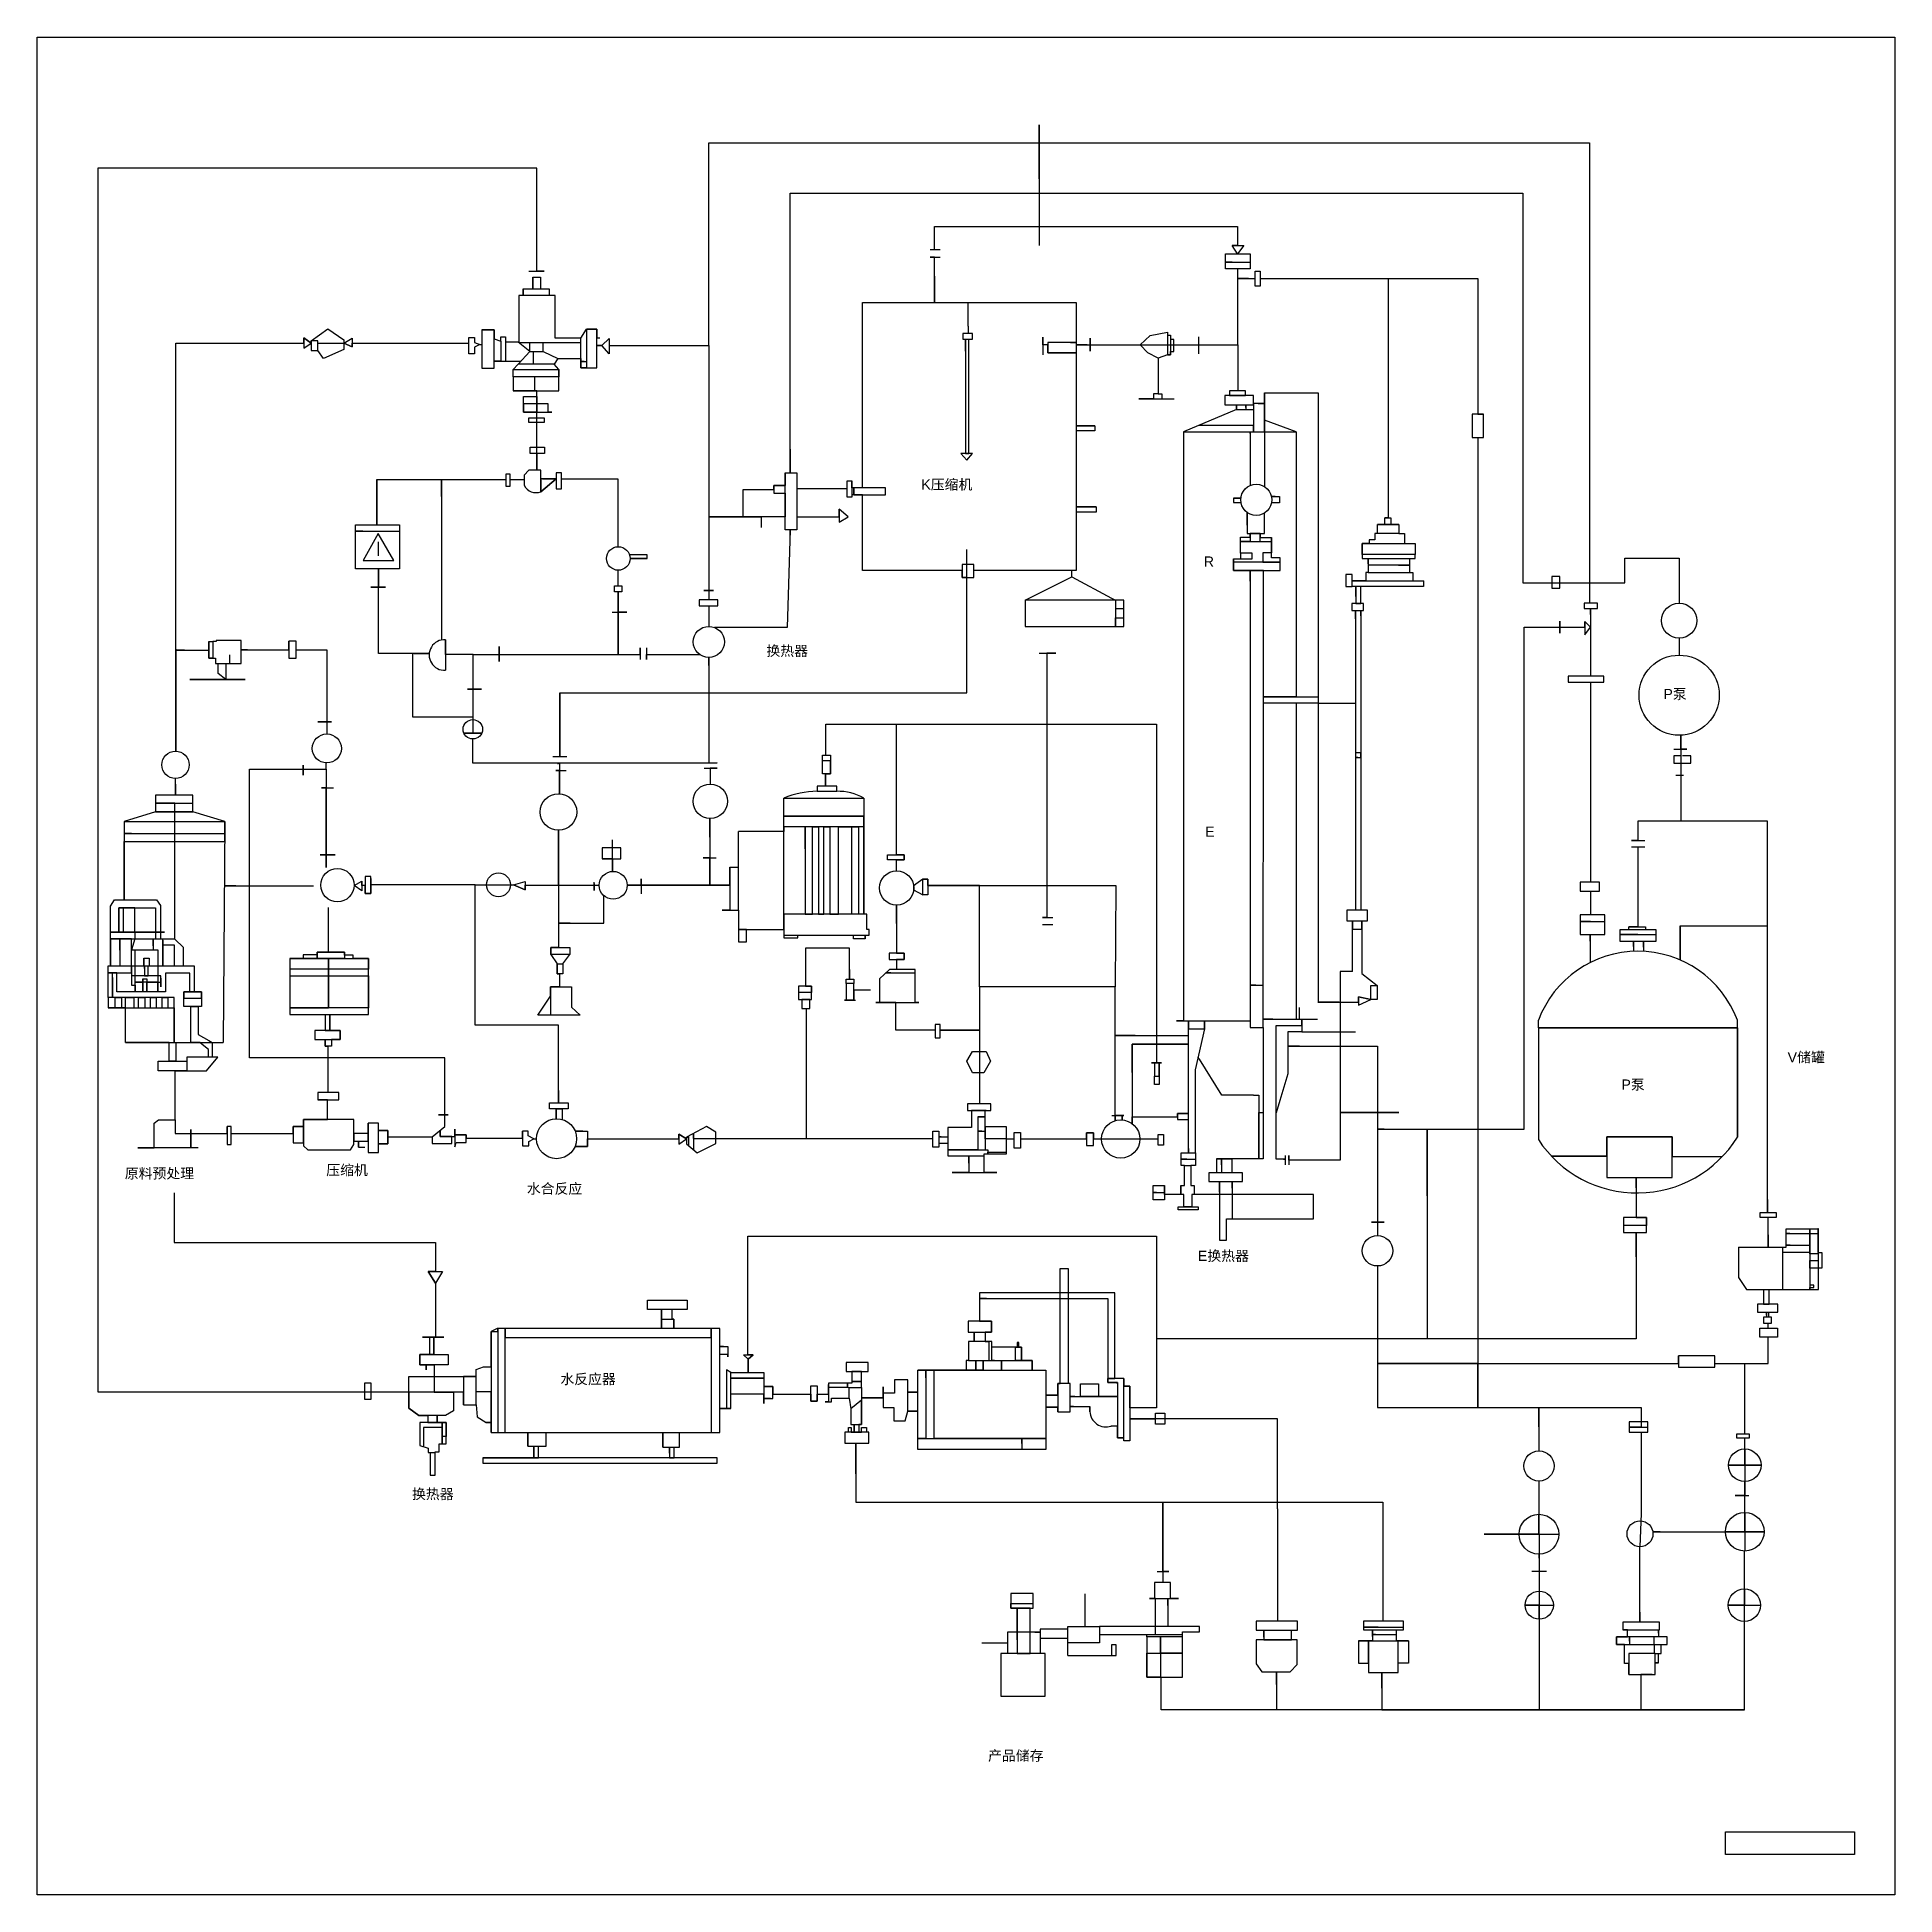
# Model space of a CAD drawing. Header units: millimetres. Extents: x 0 to 12.8, y 0 to 12.8.
import ezdxf

# ---------------------------------------------------------------- set-up
doc = ezdxf.new("R2010")
doc.units = ezdxf.units.MM
doc.styles.get("Standard").update_dxf_attribs({"font": 'arial.ttf'})
picture_1 = doc.add_image_def('image1.png', size_in_pixel=(1280, 1280))
picture_2 = doc.add_image_def('image2.png', size_in_pixel=(192, 34))

msp = doc.modelspace()

# ---------------------------------------------------------------- texts
for s, p in [('K压缩机', (6.092, 9.683)), ('R', (8.038, 9.152)), ('换热器', (5.025, 8.537)), ('P泵', (11.205, 8.239)), ('E', (8.047, 7.291)), ('V储罐', (12.061, 5.736)), ('P泵', (10.916, 5.548)), ('原料预处理', (0.604, 4.936)), ('压缩机', (1.992, 4.959)), ('水合反应', (3.374, 4.831)), ('E换热器', (7.998, 4.368)), ('水反应器', (3.605, 3.519)), ('换热器', (2.583, 2.727)), ('产品储存', (6.552, 0.924))]:
    msp.add_text(s, height=0.07).set_placement(p)

# ---------------------------------------------------------------- blocks, each defined once
blk = doc.blocks.new('工艺流程图_原始照片')
image = blk.add_image(picture_1, insert=(0, 0), size_in_units=(12.8, 12.8))
image.dxf.flags = 15
image = blk.add_image(picture_2, insert=(11.633, 0.278), size_in_units=(0.889, 0.157))
image.dxf.flags = 15

# ---------------------------------------------------------------- linework, layer by layer
for p, q in [((6.905, 11.823), (6.905, 12.197)), ((6.905, 12.197), (6.905, 11.365)), ((4.628, 10.676), (4.628, 12.072)), ((4.628, 12.072), (10.697, 12.072)), ((10.697, 12.072), (10.697, 8.899)), ((3.443, 11.898), (0.417, 11.898)), ((0.417, 11.898), (0.417, 3.465)), ((3.443, 11.187), (3.443, 11.898)), ((5.189, 9.797), (5.189, 11.726)), ((5.189, 11.726), (10.236, 11.726)), ((10.236, 11.726), (10.236, 9.041)), ((6.184, 11.334), (6.184, 11.495)), ((6.184, 11.495), (8.271, 11.495)), ((8.271, 11.495), (8.271, 11.365)), ((6.221, 11.334), (6.152, 11.334)), ((6.184, 11.283), (6.152, 11.283)), ((6.152, 11.283), (6.221, 11.283)), ((6.184, 10.971), (6.184, 11.283)), ((8.187, 11.204), (8.187, 11.307)), ((8.187, 11.307), (8.359, 11.307)), ((8.271, 11.365), (8.233, 11.365)), ((8.233, 11.365), (8.315, 11.365)), ((8.271, 11.307), (8.233, 11.365)), ((8.315, 11.365), (8.271, 11.307)), ((8.359, 11.307), (8.359, 11.204)), ((3.388, 11.187), (3.494, 11.187)), ((3.416, 11.147), (3.416, 11.067)), ((3.416, 11.067), (3.416, 11.147)), ((3.416, 11.147), (3.469, 11.147)), ((3.494, 11.187), (3.443, 11.187)), ((3.469, 11.147), (3.469, 11.067)), ((6.184, 11.153), (6.184, 10.971)), ((8.233, 11.249), (8.187, 11.249)), ((8.187, 11.249), (8.359, 11.249)), ((8.273, 11.204), (8.187, 11.204)), ((8.273, 10.679), (8.273, 11.204)), ((8.359, 11.204), (8.273, 11.204)), ((8.346, 11.136), (8.273, 11.136)), ((8.273, 11.136), (8.392, 11.136)), ((8.392, 11.136), (8.392, 11.188)), ((8.392, 11.188), (8.427, 11.188)), ((8.392, 11.084), (8.392, 11.136)), ((8.427, 11.188), (8.427, 11.084)), ((8.427, 11.136), (9.309, 11.136)), ((9.309, 11.136), (9.309, 9.489)), ((9.309, 11.136), (9.926, 11.136)), ((9.926, 11.136), (9.926, 10.203)), ((3.57, 11.02), (3.318, 11.02)), ((3.318, 11.02), (3.318, 10.695)), ((3.349, 11.067), (3.349, 11.02)), ((3.349, 11.02), (3.349, 11.067)), ((3.349, 11.067), (3.528, 11.067)), ((3.528, 11.067), (3.528, 11.02)), ((3.57, 10.727), (3.57, 11.02)), ((8.427, 11.084), (8.392, 11.084)), ((5.688, 9.694), (5.688, 10.971)), ((5.688, 10.971), (7.158, 10.971)), ((6.415, 10.808), (6.415, 10.971)), ((7.158, 10.971), (7.158, 9.126)), ((1.889, 10.707), (2.002, 10.79)), ((2.002, 10.79), (2.112, 10.715)), ((3.065, 10.784), (3.065, 10.52)), ((3.15, 10.784), (3.065, 10.784)), ((3.065, 10.784), (3.15, 10.784)), ((3.15, 10.52), (3.15, 10.784)), ((3.15, 10.784), (3.15, 10.722)), ((3.747, 10.727), (3.785, 10.787)), ((3.785, 10.787), (3.785, 10.522)), ((3.857, 10.787), (3.785, 10.787)), ((3.785, 10.787), (3.857, 10.787)), ((3.857, 10.522), (3.857, 10.787)), ((3.857, 10.787), (3.857, 10.729)), ((6.415, 10.758), (6.378, 10.758)), ((6.378, 10.758), (6.378, 10.719)), ((6.415, 10.808), (6.415, 10.758)), ((6.444, 10.758), (6.415, 10.758)), ((6.444, 10.719), (6.444, 10.758)), ((7.669, 10.744), (7.788, 10.768)), ((7.788, 10.768), (7.788, 10.612)), ((7.788, 10.768), (7.788, 10.747)), ((0.955, 7.881), (0.955, 10.691)), ((0.955, 10.691), (1.838, 10.691)), ((1.838, 10.691), (1.838, 10.729)), ((1.838, 10.729), (1.838, 10.656)), ((1.889, 10.691), (1.838, 10.729)), ((1.838, 10.729), (1.889, 10.691)), ((1.838, 10.656), (1.889, 10.691)), ((1.889, 10.691), (1.889, 10.707)), ((1.889, 10.707), (1.889, 10.64)), ((1.934, 10.707), (1.889, 10.707)), ((1.889, 10.64), (1.934, 10.64)), ((1.934, 10.64), (1.934, 10.707)), ((1.934, 10.691), (2.112, 10.691)), ((1.973, 10.585), (1.934, 10.64)), ((2.112, 10.647), (1.973, 10.585)), ((2.112, 10.691), (2.171, 10.725)), ((2.112, 10.715), (2.112, 10.647)), ((2.171, 10.667), (2.112, 10.691)), ((2.112, 10.691), (2.171, 10.667)), ((2.171, 10.725), (2.171, 10.667)), ((2.171, 10.667), (2.171, 10.691)), ((2.171, 10.691), (2.974, 10.691)), ((2.974, 10.691), (2.974, 10.73)), ((2.974, 10.73), (3.013, 10.73)), ((2.974, 10.617), (2.974, 10.691)), ((3.013, 10.73), (3.013, 10.697)), ((3.013, 10.697), (3.05, 10.683)), ((3.05, 10.683), (3.013, 10.664)), ((3.013, 10.664), (3.013, 10.617)), ((3.05, 10.683), (3.065, 10.683)), ((3.15, 10.722), (3.196, 10.705)), ((3.196, 10.705), (3.196, 10.735)), ((3.196, 10.735), (3.227, 10.735)), ((3.196, 10.705), (3.196, 10.568)), ((3.227, 10.735), (3.227, 10.568)), ((3.314, 10.699), (3.227, 10.699)), ((3.227, 10.699), (3.227, 10.568)), ((3.394, 10.633), (3.314, 10.699)), ((3.315, 10.546), (3.394, 10.633)), ((3.318, 10.695), (3.747, 10.695)), ((3.394, 10.633), (3.394, 10.695)), ((3.394, 10.633), (3.487, 10.633)), ((3.421, 10.546), (3.421, 10.633)), ((3.487, 10.633), (3.487, 10.695)), ((3.487, 10.633), (3.587, 10.586)), ((3.747, 10.727), (3.57, 10.727)), ((3.747, 10.586), (3.747, 10.727)), ((3.857, 10.729), (3.877, 10.729)), ((3.89, 10.676), (3.857, 10.676)), ((3.857, 10.676), (3.89, 10.676)), ((3.89, 10.676), (3.941, 10.723)), ((3.941, 10.619), (3.89, 10.676)), ((3.941, 10.723), (3.941, 10.619)), ((3.941, 10.676), (4.628, 10.676)), ((4.628, 10.676), (4.628, 8.987)), ((6.378, 10.719), (6.444, 10.719)), ((6.396, 10.637), (6.396, 10.719)), ((6.396, 10.719), (6.396, 9.932)), ((6.42, 9.932), (6.42, 10.719)), ((6.93, 10.679), (6.93, 10.733)), ((6.93, 10.733), (6.93, 10.612)), ((6.965, 10.679), (6.93, 10.679)), ((7.158, 10.695), (6.965, 10.695)), ((6.965, 10.695), (6.965, 10.625)), ((6.965, 10.625), (6.965, 10.679)), ((6.965, 10.625), (7.158, 10.625)), ((7.158, 10.625), (6.965, 10.625)), ((7.12, 10.695), (7.158, 10.695)), ((7.234, 10.679), (7.158, 10.679)), ((7.158, 10.679), (7.256, 10.679)), ((7.256, 10.679), (7.256, 10.725)), ((7.256, 10.725), (7.256, 10.636)), ((7.256, 10.636), (7.256, 10.679)), ((7.256, 10.679), (7.599, 10.679)), ((7.599, 10.679), (7.669, 10.744)), ((7.652, 10.625), (7.599, 10.679)), ((7.599, 10.679), (8.033, 10.679)), ((7.723, 10.588), (7.652, 10.625)), ((7.788, 10.747), (7.809, 10.747)), ((7.809, 10.747), (7.809, 10.612)), ((7.832, 10.716), (7.809, 10.716)), ((7.809, 10.612), (7.809, 10.633)), ((7.809, 10.633), (7.832, 10.633)), ((7.832, 10.633), (7.832, 10.716)), ((8.001, 10.735), (8.001, 10.619)), ((8.033, 10.679), (8.273, 10.679)), ((8.273, 10.679), (8.273, 10.363)), ((3.013, 10.617), (2.974, 10.617)), ((3.065, 10.52), (3.15, 10.52)), ((3.196, 10.568), (3.15, 10.568)), ((3.15, 10.568), (3.237, 10.568)), ((3.227, 10.568), (3.335, 10.568)), ((3.315, 10.546), (3.28, 10.51)), ((3.28, 10.51), (3.315, 10.546)), ((3.28, 10.459), (3.28, 10.51)), ((3.28, 10.51), (3.594, 10.51)), ((3.563, 10.546), (3.315, 10.546)), ((3.563, 10.546), (3.421, 10.546)), ((3.587, 10.586), (3.563, 10.546)), ((3.594, 10.51), (3.563, 10.546)), ((3.587, 10.586), (3.747, 10.586)), ((3.594, 10.51), (3.594, 10.459)), ((3.594, 10.459), (3.594, 10.51)), ((3.747, 10.522), (3.747, 10.586)), ((3.747, 10.586), (3.747, 10.522)), ((3.769, 10.566), (3.747, 10.566)), ((3.747, 10.566), (3.785, 10.566)), ((3.785, 10.522), (3.747, 10.522)), ((3.747, 10.522), (3.857, 10.522)), ((7.788, 10.612), (7.723, 10.588)), ((7.723, 10.588), (7.723, 10.343)), ((7.809, 10.612), (7.788, 10.612)), ((7.788, 10.612), (7.809, 10.612)), ((3.594, 10.459), (3.28, 10.459)), ((3.28, 10.459), (3.28, 10.362)), ((3.429, 10.459), (3.28, 10.459)), ((3.429, 10.362), (3.429, 10.459)), ((3.594, 10.362), (3.594, 10.459)), ((3.443, 10.362), (3.28, 10.362)), ((3.28, 10.362), (3.594, 10.362)), ((3.28, 10.362), (3.429, 10.362)), ((3.35, 10.217), (3.35, 10.325)), ((3.35, 10.325), (3.443, 10.325)), ((3.521, 10.274), (3.35, 10.274)), ((3.35, 10.274), (3.35, 10.217)), ((3.443, 10.217), (3.443, 10.362)), ((3.443, 10.325), (3.443, 10.217)), ((3.521, 10.217), (3.521, 10.274)), ((7.692, 10.307), (7.592, 10.307)), ((7.592, 10.307), (7.834, 10.307)), ((7.723, 10.343), (7.692, 10.343)), ((7.692, 10.343), (7.692, 10.307)), ((7.723, 10.343), (7.75, 10.343)), ((7.75, 10.343), (7.75, 10.307)), ((8.216, 10.33), (8.183, 10.33)), ((8.183, 10.33), (8.183, 10.266)), ((8.183, 10.266), (8.381, 10.266)), ((8.273, 10.363), (8.216, 10.363)), ((8.216, 10.363), (8.216, 10.33)), ((8.381, 10.33), (8.216, 10.33)), ((8.216, 10.33), (8.326, 10.33)), ((8.264, 10.235), (8.264, 10.266)), ((8.264, 10.266), (8.264, 10.235)), ((8.326, 10.363), (8.273, 10.363)), ((8.326, 10.33), (8.326, 10.363)), ((8.328, 10.248), (8.328, 10.266)), ((8.328, 10.266), (8.328, 10.235)), ((8.381, 10.266), (8.381, 10.33)), ((8.457, 10.276), (8.381, 10.276)), ((8.381, 10.276), (8.381, 10.081)), ((8.413, 10.276), (8.457, 10.276)), ((8.457, 10.161), (8.457, 10.349)), ((8.457, 10.349), (8.457, 10.081)), ((8.457, 10.081), (8.457, 10.349)), ((8.457, 10.349), (8.827, 10.349)), ((8.827, 10.349), (8.827, 6.146)), ((3.35, 10.217), (3.397, 10.217)), ((3.397, 10.217), (3.35, 10.217)), ((3.443, 10.217), (3.385, 10.217)), ((3.385, 10.217), (3.547, 10.217)), ((3.387, 10.144), (3.387, 10.176)), ((3.387, 10.176), (3.494, 10.176)), ((3.443, 10.144), (3.387, 10.144)), ((3.443, 10.144), (3.443, 10.217)), ((3.443, 9.932), (3.443, 10.144)), ((3.494, 10.144), (3.443, 10.144)), ((3.494, 10.176), (3.494, 10.144)), ((3.547, 10.217), (3.521, 10.217)), ((7.287, 10.123), (7.158, 10.123)), ((7.158, 10.123), (7.287, 10.123)), ((7.287, 10.123), (7.287, 10.088)), ((8.264, 10.235), (7.898, 10.081)), ((8.381, 10.125), (8.005, 10.125)), ((8.264, 10.235), (8.381, 10.235)), ((8.381, 10.081), (8.381, 10.125)), ((8.675, 10.081), (8.457, 10.161)), ((9.926, 10.203), (9.887, 10.203)), ((9.887, 10.203), (9.887, 10.042)), ((9.965, 10.203), (9.926, 10.203)), ((9.926, 10.203), (9.965, 10.203)), ((9.965, 10.042), (9.965, 10.203)), ((7.287, 10.088), (7.158, 10.088)), ((7.898, 10.081), (8.675, 10.081)), ((7.898, 10.081), (7.898, 6.023)), ((8.359, 10.068), (8.359, 10.081)), ((8.359, 10.081), (8.359, 9.711)), ((8.457, 10.081), (8.457, 9.714)), ((8.675, 10.081), (8.675, 8.255)), ((9.887, 10.042), (9.965, 10.042)), ((9.926, 10.042), (9.926, 3.358)), ((3.397, 9.932), (3.397, 9.976)), ((3.397, 9.976), (3.496, 9.976)), ((3.443, 9.932), (3.397, 9.932)), ((3.443, 9.932), (3.443, 9.816)), ((3.443, 9.816), (3.443, 9.932)), ((3.496, 9.932), (3.443, 9.932)), ((3.496, 9.976), (3.496, 9.932)), ((5.189, 9.961), (5.189, 9.797)), ((6.396, 9.932), (6.364, 9.932)), ((6.364, 9.932), (6.406, 9.885)), ((6.444, 9.932), (6.396, 9.932)), ((6.396, 9.932), (6.42, 9.932)), ((6.406, 9.885), (6.444, 9.932)), ((2.341, 9.752), (2.341, 9.439)), ((2.341, 9.439), (2.341, 9.752)), ((2.341, 9.752), (3.231, 9.752)), ((2.787, 9.635), (2.787, 9.752)), ((2.787, 9.752), (2.787, 8.646)), ((3.231, 9.752), (3.231, 9.791)), ((3.231, 9.791), (3.258, 9.791)), ((3.231, 9.703), (3.231, 9.752)), ((3.258, 9.791), (3.258, 9.703)), ((3.258, 9.752), (3.355, 9.752)), ((3.388, 9.816), (3.355, 9.782)), ((3.355, 9.782), (3.355, 9.712)), ((3.47, 9.816), (3.388, 9.816)), ((3.47, 9.668), (3.47, 9.816)), ((3.575, 9.757), (3.47, 9.757)), ((3.47, 9.757), (3.47, 9.668)), ((3.47, 9.668), (3.575, 9.757)), ((3.575, 9.757), (3.47, 9.668)), ((3.482, 9.757), (3.575, 9.757)), ((3.614, 9.799), (3.575, 9.799)), ((3.575, 9.799), (3.575, 9.688)), ((3.614, 9.755), (3.614, 9.799)), ((4.004, 9.755), (3.614, 9.755)), ((3.614, 9.688), (3.614, 9.755)), ((4.004, 9.29), (4.004, 9.755)), ((5.153, 9.659), (5.153, 9.797)), ((5.153, 9.797), (5.153, 9.71)), ((5.153, 9.71), (5.153, 9.797)), ((5.153, 9.797), (5.234, 9.797)), ((5.234, 9.797), (5.234, 9.406)), ((5.581, 9.631), (5.581, 9.742)), ((5.581, 9.742), (5.613, 9.742)), ((5.613, 9.694), (5.613, 9.742)), ((5.613, 9.742), (5.613, 9.631)), ((3.258, 9.703), (3.231, 9.703)), ((3.575, 9.688), (3.614, 9.688)), ((4.864, 9.495), (4.864, 9.684)), ((4.864, 9.684), (5.075, 9.684)), ((5.075, 9.684), (5.075, 9.71)), ((5.075, 9.71), (5.075, 9.659)), ((5.153, 9.71), (5.075, 9.71)), ((5.075, 9.71), (5.153, 9.71)), ((5.075, 9.659), (5.153, 9.659)), ((5.155, 9.406), (5.153, 9.659)), ((5.153, 9.659), (5.154, 9.495)), ((5.234, 9.689), (5.581, 9.689)), ((5.613, 9.631), (5.581, 9.631)), ((5.628, 9.694), (5.613, 9.694)), ((5.628, 9.646), (5.613, 9.646)), ((5.846, 9.694), (5.628, 9.694)), ((5.628, 9.694), (5.628, 9.646)), ((5.628, 9.646), (5.628, 9.694)), ((5.688, 9.646), (5.628, 9.646)), ((5.628, 9.646), (5.846, 9.646)), ((5.688, 9.126), (5.688, 9.646)), ((5.846, 9.646), (5.846, 9.694)), ((8.243, 9.624), (8.293, 9.624)), ((8.293, 9.624), (8.243, 9.624)), ((8.243, 9.624), (8.243, 9.594)), ((8.457, 9.714), (8.457, 9.703)), ((8.531, 9.634), (8.505, 9.634)), ((8.505, 9.634), (8.56, 9.634)), ((8.56, 9.634), (8.56, 9.591)), ((4.864, 9.495), (4.628, 9.495)), ((4.628, 9.495), (4.864, 9.495)), ((5.154, 9.495), (4.864, 9.495)), ((4.864, 9.495), (4.988, 9.495)), ((4.988, 9.495), (4.988, 9.421)), ((5.234, 9.495), (5.525, 9.495)), ((5.525, 9.495), (5.525, 9.547)), ((5.525, 9.547), (5.525, 9.457)), ((5.588, 9.495), (5.525, 9.547)), ((5.525, 9.457), (5.588, 9.495)), ((7.297, 9.563), (7.158, 9.563)), ((7.158, 9.563), (7.297, 9.563)), ((7.297, 9.528), (7.158, 9.528)), ((7.297, 9.563), (7.297, 9.528)), ((8.243, 9.594), (8.294, 9.594)), ((8.338, 9.437), (8.338, 9.525)), ((8.338, 9.525), (8.338, 9.381)), ((8.456, 9.381), (8.456, 9.521)), ((8.56, 9.591), (8.505, 9.591)), ((9.309, 9.489), (9.286, 9.489)), ((9.286, 9.489), (9.327, 9.489)), ((9.286, 9.441), (9.286, 9.489)), ((9.327, 9.489), (9.327, 9.441)), ((2.193, 9.137), (2.193, 9.439)), ((2.193, 9.439), (2.496, 9.439)), ((2.244, 9.395), (2.193, 9.395)), ((2.193, 9.395), (2.496, 9.395)), ((2.35, 9.381), (2.247, 9.195)), ((2.457, 9.195), (2.35, 9.381)), ((2.496, 9.439), (2.496, 9.137)), ((5.234, 9.406), (5.155, 9.406)), ((5.188, 9.406), (5.168, 8.733)), ((5.188, 9.342), (5.188, 9.406)), ((8.291, 9.33), (8.291, 9.355)), ((8.291, 9.355), (8.359, 9.355)), ((8.338, 9.381), (8.359, 9.381)), ((8.359, 9.355), (8.359, 9.381)), ((8.359, 9.381), (8.359, 9.326)), ((8.428, 9.381), (8.359, 9.381)), ((8.359, 9.381), (8.428, 9.381)), ((8.359, 9.381), (8.456, 9.381)), ((8.428, 9.326), (8.428, 9.381)), ((8.428, 9.381), (8.428, 9.353)), ((8.428, 9.353), (8.504, 9.353)), ((8.504, 9.213), (8.504, 9.353)), ((8.504, 9.353), (8.504, 9.319)), ((8.504, 9.353), (8.504, 9.246)), ((9.235, 9.379), (9.218, 9.379)), ((9.218, 9.379), (9.218, 9.336)), ((9.286, 9.441), (9.235, 9.441)), ((9.235, 9.441), (9.382, 9.441)), ((9.235, 9.379), (9.235, 9.441)), ((9.382, 9.379), (9.235, 9.379)), ((9.327, 9.441), (9.286, 9.441)), ((9.382, 9.441), (9.286, 9.441)), ((9.382, 9.441), (9.382, 9.379)), ((9.382, 9.379), (9.421, 9.379)), ((9.421, 9.379), (9.421, 9.312)), ((2.35, 9.322), (2.35, 9.227)), ((4.204, 9.233), (4.081, 9.233)), ((4.204, 9.207), (4.204, 9.233)), ((6.406, 9.076), (6.406, 9.269)), ((8.291, 9.244), (8.291, 9.33)), ((8.359, 9.326), (8.291, 9.326)), ((8.291, 9.326), (8.504, 9.326)), ((8.371, 9.244), (8.291, 9.244)), ((8.291, 9.244), (8.291, 9.206)), ((8.359, 9.333), (8.359, 9.326)), ((8.359, 9.326), (8.428, 9.326)), ((8.371, 9.206), (8.371, 9.244)), ((8.504, 9.246), (8.445, 9.246)), ((8.445, 9.246), (8.445, 9.183)), ((9.179, 9.312), (9.129, 9.312)), ((9.129, 9.312), (9.496, 9.312)), ((9.129, 9.236), (9.129, 9.312)), ((9.129, 9.312), (9.129, 9.207)), ((9.496, 9.236), (9.129, 9.236)), ((9.218, 9.336), (9.179, 9.336)), ((9.179, 9.336), (9.179, 9.312)), ((9.496, 9.312), (9.496, 9.236)), ((9.496, 9.207), (9.496, 9.236)), ((2.352, 9.137), (2.193, 9.137)), ((2.247, 9.195), (2.457, 9.195)), ((2.352, 8.554), (2.352, 9.137)), ((2.352, 9.137), (2.352, 9.011)), ((2.352, 9.011), (2.352, 9.137)), ((2.496, 9.137), (2.352, 9.137)), ((4.004, 9.019), (4.004, 9.127)), ((4.204, 9.207), (4.085, 9.207)), ((4.085, 9.207), (4.204, 9.207)), ((6.374, 9.126), (5.688, 9.126)), ((6.455, 9.167), (6.374, 9.167)), ((6.374, 9.167), (6.374, 9.076)), ((6.374, 9.076), (6.374, 9.126)), ((6.455, 9.076), (6.455, 9.167)), ((7.158, 9.126), (6.455, 9.126)), ((7.13, 9.082), (7.13, 9.126)), ((8.244, 9.183), (8.244, 9.206)), ((8.244, 9.206), (8.244, 9.125)), ((8.244, 9.125), (8.244, 9.206)), ((8.244, 9.206), (8.371, 9.206)), ((8.564, 9.183), (8.244, 9.183)), ((8.45, 9.125), (8.244, 9.125)), ((8.244, 9.125), (8.564, 9.125)), ((8.358, 9.051), (8.358, 9.125)), ((8.358, 9.125), (8.358, 5.976)), ((8.445, 9.183), (8.564, 9.183)), ((8.45, 8.21), (8.45, 9.125)), ((8.564, 9.213), (8.504, 9.213)), ((8.564, 9.125), (8.564, 9.213)), ((9.06, 9.097), (9.017, 9.097)), ((9.017, 9.097), (9.017, 9.015)), ((9.06, 9.015), (9.06, 9.097)), ((9.129, 9.207), (9.496, 9.207)), ((9.171, 9.111), (9.155, 9.111)), ((9.155, 9.111), (9.155, 9.055)), ((9.171, 9.172), (9.171, 9.207)), ((9.171, 9.207), (9.171, 9.111)), ((9.457, 9.162), (9.171, 9.162)), ((9.171, 9.111), (9.457, 9.111)), ((9.381, 9.162), (9.457, 9.162)), ((9.457, 9.111), (9.457, 9.207)), ((9.457, 9.111), (9.479, 9.111)), ((9.479, 9.111), (9.479, 9.055)), ((10.94, 9.041), (10.94, 9.211)), ((10.94, 9.211), (11.314, 9.211)), ((11.314, 9.211), (11.314, 8.901)), ((2.352, 9.011), (2.3, 9.011)), ((2.3, 9.011), (2.4, 9.011)), ((2.4, 9.011), (2.352, 9.011)), ((3.978, 8.977), (3.978, 9.019)), ((3.978, 9.019), (4.029, 9.019)), ((4.004, 8.977), (3.978, 8.977)), ((4.004, 8.838), (4.004, 8.977)), ((4.004, 8.977), (4.004, 8.547)), ((4.004, 8.547), (4.004, 8.977)), ((4.029, 8.977), (4.004, 8.977)), ((4.029, 9.019), (4.029, 8.977)), ((4.628, 8.987), (4.593, 8.987)), ((4.593, 8.987), (4.661, 8.987)), ((4.661, 8.987), (4.628, 8.987)), ((4.628, 8.987), (4.628, 8.923)), ((6.406, 9.076), (6.374, 9.076)), ((6.374, 9.076), (6.455, 9.076)), ((6.406, 8.283), (6.406, 9.076)), ((6.807, 8.921), (7.13, 9.082)), ((7.13, 9.082), (7.403, 8.935)), ((9.017, 9.015), (9.06, 9.015)), ((9.155, 9.055), (9.06, 9.055)), ((9.06, 9.055), (9.553, 9.055)), ((9.553, 9.015), (9.06, 9.015)), ((9.086, 8.947), (9.086, 9.015)), ((9.086, 9.015), (9.086, 8.898)), ((9.12, 8.898), (9.12, 9.015)), ((9.555, 9.047), (9.553, 9.055)), ((9.553, 9.055), (9.553, 9.015)), ((10.236, 9.041), (10.94, 9.041)), ((10.437, 9.083), (10.437, 9.003)), ((10.491, 9.083), (10.437, 9.083)), ((10.437, 9.003), (10.491, 9.003)), ((10.491, 9.003), (10.491, 9.083)), ((3.961, 8.838), (4.062, 8.838)), ((4.062, 8.838), (4.004, 8.838)), ((4.628, 8.923), (4.562, 8.923)), ((4.562, 8.923), (4.562, 8.881)), ((4.562, 8.881), (4.691, 8.881)), ((4.691, 8.923), (4.628, 8.923)), ((4.628, 8.881), (4.628, 8.74)), ((4.691, 8.881), (4.691, 8.923)), ((6.807, 8.921), (6.807, 8.74)), ((7.488, 8.921), (6.807, 8.921)), ((7.403, 8.935), (7.429, 8.921)), ((7.429, 8.921), (7.429, 8.74)), ((7.488, 8.861), (7.429, 8.861)), ((7.488, 8.74), (7.488, 8.921)), ((7.488, 8.799), (7.488, 8.861)), ((9.086, 8.898), (9.059, 8.898)), ((9.059, 8.898), (9.059, 8.85)), ((9.059, 8.85), (9.14, 8.85)), ((9.084, 8.793), (9.084, 8.85)), ((9.084, 8.85), (9.084, 6.785)), ((9.14, 8.898), (9.086, 8.898)), ((9.086, 8.898), (9.12, 8.898)), ((9.12, 8.812), (9.12, 8.85)), ((9.12, 8.85), (9.12, 6.785)), ((9.14, 8.85), (9.14, 8.898)), ((10.697, 8.899), (10.659, 8.899)), ((10.659, 8.899), (10.659, 8.864)), ((10.659, 8.864), (10.751, 8.864)), ((10.751, 8.899), (10.697, 8.899)), ((10.704, 8.823), (10.704, 8.864)), ((10.704, 8.864), (10.704, 8.397)), ((10.751, 8.864), (10.751, 8.899)), ((5.168, 8.733), (4.667, 8.733)), ((6.807, 8.74), (7.488, 8.74)), ((7.429, 8.74), (7.429, 8.799)), ((7.429, 8.799), (7.488, 8.799)), ((10.247, 5.276), (10.247, 8.735)), ((10.247, 8.735), (10.491, 8.735)), ((10.491, 8.735), (10.491, 8.776)), ((10.491, 8.776), (10.491, 8.693)), ((10.491, 8.693), (10.491, 8.735)), ((10.491, 8.735), (10.664, 8.735)), ((10.664, 8.735), (10.664, 8.774)), ((10.664, 8.774), (10.664, 8.681)), ((10.704, 8.735), (10.664, 8.774)), ((10.664, 8.681), (10.704, 8.735)), ((0.955, 8.584), (0.955, 7.881)), ((1.015, 8.576), (0.955, 8.576)), ((0.955, 8.576), (1.184, 8.576)), ((1.184, 8.576), (1.184, 8.635)), ((1.184, 8.635), (1.184, 8.52)), ((1.184, 8.52), (1.184, 8.635)), ((1.184, 8.635), (1.211, 8.635)), ((1.211, 8.635), (1.211, 8.52)), ((1.233, 8.635), (1.211, 8.635)), ((1.405, 8.642), (1.233, 8.642)), ((1.233, 8.642), (1.233, 8.635)), ((1.405, 8.484), (1.405, 8.642)), ((1.45, 8.578), (1.405, 8.578)), ((1.405, 8.578), (1.733, 8.578)), ((1.733, 8.578), (1.733, 8.639)), ((1.733, 8.639), (1.733, 8.52)), ((1.784, 8.639), (1.733, 8.639)), ((1.784, 8.52), (1.784, 8.639)), ((1.784, 8.578), (1.996, 8.578)), ((1.996, 8.578), (1.996, 8.083)), ((2.814, 8.547), (2.814, 8.647)), ((2.814, 8.647), (2.814, 8.438)), ((3.184, 8.547), (3.184, 8.602)), ((3.184, 8.602), (3.184, 8.497)), ((4.155, 8.547), (4.155, 8.592)), ((4.155, 8.592), (4.155, 8.512)), ((4.198, 8.592), (4.198, 8.512)), ((11.314, 8.658), (11.314, 8.543)), ((1.211, 8.52), (1.184, 8.52)), ((1.184, 8.52), (1.23, 8.52)), ((1.23, 8.52), (1.23, 8.484)), ((1.23, 8.484), (1.301, 8.484)), ((1.247, 8.415), (1.247, 8.484)), ((1.301, 8.484), (1.301, 8.375)), ((1.301, 8.484), (1.405, 8.484)), ((1.325, 8.544), (1.325, 8.484)), ((1.733, 8.52), (1.784, 8.52)), ((2.596, 8.554), (2.352, 8.554)), ((2.702, 8.554), (2.586, 8.554)), ((2.586, 8.554), (2.586, 8.117)), ((2.596, 8.554), (2.702, 8.554)), ((3.005, 8.547), (2.814, 8.547)), ((3.005, 8.307), (3.005, 8.547)), ((3.005, 8.547), (3.184, 8.547)), ((3.184, 8.497), (3.184, 8.547)), ((3.184, 8.547), (4.155, 8.547)), ((4.198, 8.512), (4.198, 8.547)), ((4.198, 8.547), (4.538, 8.547)), ((4.538, 8.547), (4.564, 8.547)), ((4.629, 8.471), (4.629, 8.526)), ((4.629, 8.526), (4.629, 7.801)), ((6.904, 8.556), (7.018, 8.556)), ((7.018, 8.556), (6.956, 8.556)), ((6.956, 8.556), (6.956, 6.735)), ((1.301, 8.375), (1.051, 8.375)), ((1.051, 8.375), (1.434, 8.375)), ((1.301, 8.375), (1.247, 8.415)), ((1.434, 8.375), (1.301, 8.375)), ((10.704, 8.397), (10.55, 8.397)), ((10.55, 8.397), (10.55, 8.355)), ((10.55, 8.355), (10.795, 8.355)), ((10.795, 8.397), (10.704, 8.397)), ((10.704, 8.355), (10.704, 6.978)), ((10.795, 8.355), (10.795, 8.397)), ((3.005, 8.307), (2.965, 8.307)), ((2.965, 8.307), (3.061, 8.307)), ((3.005, 8.005), (3.005, 8.307)), ((3.061, 8.307), (3.005, 8.307)), ((3.601, 8.283), (3.601, 7.843)), ((3.601, 7.843), (3.601, 8.283)), ((3.601, 8.283), (4.629, 8.283)), ((4.629, 8.283), (6.406, 8.283)), ((8.448, 5.976), (8.45, 8.255)), ((8.675, 8.255), (8.45, 8.255)), ((8.45, 8.255), (8.827, 8.255)), ((8.827, 8.21), (8.45, 8.21)), ((8.675, 8.21), (8.675, 6.034)), ((8.827, 8.255), (8.827, 8.21)), ((8.827, 8.21), (9.084, 8.21)), ((1.996, 8.083), (1.933, 8.083)), ((1.933, 8.083), (2.029, 8.083)), ((2.029, 8.083), (1.996, 8.083)), ((1.996, 8.083), (1.996, 8)), ((2.586, 8.117), (3.005, 8.117)), ((5.434, 7.853), (5.434, 8.067)), ((5.434, 8.067), (7.712, 8.067)), ((5.922, 7.165), (5.922, 8.067)), ((7.712, 8.067), (7.712, 5.733)), ((3.005, 8.005), (2.941, 8.005)), ((2.941, 8.005), (3.064, 8.005)), ((3.002, 7.798), (3.002, 7.964)), ((3.064, 8.005), (3.005, 8.005)), ((11.326, 7.893), (11.326, 7.99)), ((11.326, 7.99), (11.326, 7.848)), ((3.554, 7.843), (3.65, 7.843)), ((5.411, 7.724), (5.411, 7.853)), ((5.411, 7.853), (5.466, 7.853)), ((5.411, 7.814), (5.411, 7.853)), ((5.411, 7.853), (5.434, 7.853)), ((5.466, 7.814), (5.411, 7.814)), ((5.466, 7.853), (5.466, 7.724)), ((5.466, 7.724), (5.466, 7.814)), ((9.12, 7.869), (9.084, 7.869)), ((9.099, 7.836), (9.084, 7.836)), ((9.084, 7.836), (9.12, 7.836)), ((9.12, 7.836), (9.12, 7.869)), ((11.277, 7.893), (11.367, 7.893)), ((11.326, 7.848), (11.277, 7.848)), ((11.277, 7.848), (11.277, 7.797)), ((11.367, 7.893), (11.326, 7.893)), ((11.326, 7.848), (11.326, 7.397)), ((11.394, 7.848), (11.338, 7.848)), ((11.394, 7.797), (11.394, 7.848)), ((0.953, 7.578), (0.953, 7.691)), ((1.464, 5.768), (1.464, 7.757)), ((1.464, 7.757), (1.832, 7.757)), ((1.832, 7.757), (1.832, 7.783)), ((1.832, 7.783), (1.832, 7.715)), ((1.832, 7.715), (1.832, 7.757)), ((1.832, 7.757), (1.991, 7.757)), ((1.991, 7.757), (1.991, 7.8)), ((1.991, 7.757), (1.991, 7.078)), ((3.599, 7.798), (3.002, 7.798)), ((3.599, 7.746), (3.574, 7.746)), ((3.574, 7.746), (3.646, 7.746)), ((3.588, 7.794), (3.599, 7.798)), ((4.686, 7.801), (3.599, 7.798)), ((3.599, 7.798), (4.629, 7.801)), ((3.599, 7.798), (3.599, 7.587)), ((3.599, 7.587), (3.599, 7.746)), ((4.596, 7.762), (4.686, 7.762)), ((4.629, 7.801), (4.686, 7.801)), ((4.686, 7.762), (4.638, 7.762)), ((4.638, 7.762), (4.638, 7.654)), ((5.432, 7.724), (5.411, 7.724)), ((5.432, 7.724), (5.432, 7.638)), ((5.432, 7.638), (5.432, 7.724)), ((5.466, 7.724), (5.432, 7.724)), ((5.432, 7.724), (5.466, 7.724)), ((11.277, 7.797), (11.394, 7.797)), ((11.29, 7.716), (11.344, 7.716)), ((1.072, 7.578), (0.816, 7.578)), ((0.816, 7.578), (0.816, 7.523)), ((0.953, 7.654), (0.953, 7.578)), ((1.072, 7.523), (1.072, 7.578)), ((1.991, 7.628), (1.96, 7.628)), ((1.96, 7.628), (2.043, 7.628)), ((1.991, 7.167), (1.991, 7.628)), ((3.599, 7.587), (3.599, 7.587)), ((5.144, 6.651), (5.144, 7.557)), ((5.144, 7.557), (5.697, 7.557)), ((5.509, 7.638), (5.374, 7.638)), ((5.374, 7.638), (5.374, 7.604)), ((5.374, 7.604), (5.509, 7.604)), ((5.509, 7.604), (5.509, 7.638)), ((5.697, 7.557), (5.697, 6.758)), ((0.816, 7.462), (0.6, 7.396)), ((0.949, 7.523), (0.816, 7.523)), ((0.816, 7.523), (1.072, 7.523)), ((0.816, 7.523), (0.816, 7.462)), ((0.816, 7.462), (1.072, 7.462)), ((1.072, 7.462), (0.816, 7.462)), ((0.949, 6.586), (0.949, 7.523)), ((1.072, 7.462), (1.072, 7.523)), ((1.293, 7.396), (1.072, 7.462)), ((5.697, 7.433), (5.144, 7.433)), ((5.144, 7.433), (5.697, 7.433)), ((5.697, 6.758), (5.697, 7.433)), ((5.697, 7.433), (5.697, 7.359)), ((0.6, 7.396), (1.293, 7.396)), ((0.6, 7.396), (0.6, 6.857)), ((0.651, 7.313), (0.6, 7.313)), ((0.6, 7.313), (1.292, 7.313)), ((1.293, 7.396), (1.281, 5.872)), ((1.293, 7.258), (1.293, 7.396)), ((3.592, 6.956), (3.592, 7.336)), ((3.592, 7.336), (3.592, 6.528)), ((4.636, 7.287), (4.636, 7.416)), ((4.636, 7.416), (4.636, 6.957)), ((4.832, 6.784), (4.832, 7.326)), ((5.144, 7.326), (4.832, 7.326)), ((5.697, 7.359), (5.144, 7.359)), ((5.144, 7.359), (5.144, 7.326)), ((5.291, 7.207), (5.291, 7.359)), ((5.291, 7.359), (5.291, 6.758)), ((5.342, 6.758), (5.342, 7.359)), ((5.342, 7.359), (5.384, 7.359)), ((5.384, 7.359), (5.384, 6.758)), ((5.421, 6.758), (5.421, 7.359)), ((5.421, 7.359), (5.461, 7.359)), ((5.461, 7.359), (5.461, 6.758)), ((5.521, 7.345), (5.521, 7.359)), ((5.521, 7.359), (5.66, 7.359)), ((5.521, 6.758), (5.521, 7.345)), ((5.613, 6.758), (5.613, 7.359)), ((5.66, 7.359), (5.66, 6.758)), ((11.923, 7.397), (11.029, 7.397)), ((11.029, 7.397), (11.029, 7.264)), ((11.923, 4.701), (11.923, 7.397)), ((0.6, 6.857), (0.6, 7.258)), ((0.6, 7.258), (1.293, 7.258)), ((4.022, 7.215), (3.892, 7.215)), ((3.892, 7.215), (3.892, 7.138)), ((3.964, 7.138), (3.964, 7.269)), ((4.022, 7.138), (4.022, 7.215)), ((11.029, 7.264), (10.986, 7.264)), ((10.986, 7.264), (11.077, 7.264)), ((10.986, 7.221), (11.077, 7.221)), ((11.029, 7.221), (11.029, 6.671)), ((1.991, 7.167), (1.95, 7.167)), ((1.95, 7.167), (2.054, 7.167)), ((1.991, 7.078), (1.991, 7.167)), ((2.054, 7.167), (1.991, 7.167)), ((3.964, 7.138), (3.892, 7.138)), ((3.892, 7.138), (4.022, 7.138)), ((3.892, 7.138), (3.964, 7.138)), ((3.964, 7.138), (3.964, 7.052)), ((3.964, 7.052), (3.964, 7.138)), ((4.636, 7.145), (4.588, 7.145)), ((4.588, 7.145), (4.678, 7.145)), ((4.636, 6.957), (4.636, 7.145)), ((4.773, 6.957), (4.773, 7.08)), ((4.773, 7.08), (4.773, 6.784)), ((4.773, 7.08), (4.832, 7.08)), ((5.859, 7.131), (5.859, 7.165)), ((5.859, 7.165), (5.973, 7.165)), ((5.922, 7.131), (5.859, 7.131)), ((5.973, 7.165), (5.922, 7.165)), ((5.922, 7.056), (5.922, 7.131)), ((5.973, 7.131), (5.922, 7.131)), ((5.922, 7.131), (5.973, 7.131)), ((5.973, 7.165), (5.973, 7.131)), ((5.973, 7.131), (5.973, 7.165)), ((1.369, 6.952), (1.289, 6.952)), ((1.289, 6.952), (1.903, 6.952)), ((2.184, 6.954), (2.238, 6.985)), ((2.238, 6.918), (2.184, 6.954)), ((2.238, 6.954), (2.238, 6.985)), ((2.238, 6.985), (2.238, 6.918)), ((2.259, 6.954), (2.238, 6.954)), ((2.3, 7.016), (2.259, 7.016)), ((2.259, 7.016), (2.259, 6.899)), ((2.259, 6.899), (2.259, 6.954)), ((2.3, 6.899), (2.3, 7.016)), ((2.3, 6.959), (2.3, 7.003)), ((2.3, 7.003), (2.3, 6.899)), ((3.017, 6.959), (2.3, 6.959)), ((3.017, 5.993), (3.017, 6.959)), ((3.017, 6.959), (3.283, 6.959)), ((3.283, 6.959), (3.362, 6.983)), ((3.362, 6.925), (3.283, 6.959)), ((3.283, 6.959), (3.362, 6.925)), ((3.362, 6.983), (3.362, 6.925)), ((3.362, 6.925), (3.362, 6.956)), ((3.362, 6.956), (3.592, 6.956)), ((3.592, 6.956), (3.873, 6.956)), ((3.837, 6.92), (3.837, 6.978)), ((3.837, 6.969), (3.837, 6.92)), ((4.161, 6.957), (4.065, 6.957)), ((4.065, 6.957), (4.773, 6.957)), ((4.161, 6.957), (4.161, 7.001)), ((4.161, 7.001), (4.161, 6.898)), ((4.773, 6.957), (4.161, 6.957)), ((6.055, 6.963), (6.039, 6.951)), ((6.039, 6.951), (6.039, 6.925)), ((6.039, 6.925), (6.103, 6.891)), ((6.103, 6.998), (6.055, 6.963)), ((6.103, 6.891), (6.103, 6.998)), ((6.103, 6.998), (6.137, 6.998)), ((6.137, 6.998), (6.103, 6.998)), ((6.137, 6.955), (6.137, 6.998)), ((6.137, 6.998), (6.137, 6.891)), ((6.492, 6.955), (6.137, 6.955)), ((6.137, 6.955), (7.432, 6.955)), ((6.492, 6.257), (6.492, 6.955)), ((7.432, 6.955), (7.428, 6.257)), ((10.704, 6.978), (10.631, 6.978)), ((10.631, 6.978), (10.631, 6.916)), ((10.631, 6.916), (10.766, 6.916)), ((10.766, 6.978), (10.704, 6.978)), ((10.704, 6.916), (10.704, 6.753)), ((10.766, 6.916), (10.766, 6.978)), ((0.506, 6.813), (0.534, 6.857)), ((0.506, 6.401), (0.506, 6.813)), ((0.534, 6.857), (0.823, 6.857)), ((0.674, 6.8), (0.562, 6.8)), ((0.562, 6.8), (0.562, 6.632)), ((0.562, 6.632), (0.562, 6.8)), ((0.562, 6.8), (0.815, 6.8)), ((0.596, 6.632), (0.596, 6.8)), ((0.674, 6.632), (0.674, 6.8)), ((0.815, 6.8), (0.815, 6.632)), ((0.823, 6.857), (0.851, 6.818)), ((0.851, 6.818), (0.851, 6.632)), ((2.005, 6.803), (2.005, 6.495)), ((2.259, 6.899), (2.3, 6.899)), ((2.3, 6.899), (2.259, 6.899)), ((3.904, 6.695), (3.904, 6.885)), ((4.773, 6.784), (4.72, 6.784)), ((4.72, 6.784), (4.832, 6.784)), ((4.832, 6.784), (4.832, 6.567)), ((5.92, 6.692), (5.92, 6.82)), ((5.92, 6.82), (5.92, 6.489)), ((6.137, 6.891), (6.103, 6.891)), ((9.025, 6.785), (9.025, 6.711)), ((9.166, 6.785), (9.025, 6.785)), ((9.166, 6.711), (9.166, 6.785)), ((3.673, 6.695), (3.592, 6.695)), ((3.592, 6.695), (3.904, 6.695)), ((5.716, 6.758), (5.144, 6.758)), ((5.144, 6.758), (5.144, 6.651)), ((5.291, 6.758), (5.342, 6.758)), ((5.384, 6.758), (5.421, 6.758)), ((5.461, 6.758), (5.521, 6.758)), ((5.66, 6.758), (5.613, 6.758)), ((5.716, 6.651), (5.716, 6.758)), ((6.956, 6.735), (6.926, 6.735)), ((6.926, 6.735), (6.999, 6.735)), ((6.926, 6.686), (6.999, 6.686)), ((9.025, 6.711), (9.166, 6.711)), ((9.062, 6.361), (9.062, 6.711)), ((9.062, 6.711), (9.062, 6.653)), ((9.128, 6.653), (9.128, 6.711)), ((9.128, 6.711), (9.128, 6.348)), ((10.704, 6.753), (10.632, 6.753)), ((10.632, 6.753), (10.632, 6.616)), ((10.704, 6.706), (10.632, 6.706)), ((10.632, 6.706), (10.802, 6.706)), ((10.802, 6.753), (10.704, 6.753)), ((10.802, 6.616), (10.802, 6.753)), ((11.029, 6.671), (10.967, 6.671)), ((10.967, 6.671), (11.082, 6.671)), ((10.967, 6.652), (10.967, 6.671)), ((11.082, 6.671), (11.082, 6.652)), ((11.32, 6.676), (11.32, 6.442)), ((11.32, 6.442), (11.32, 6.676)), ((11.32, 6.676), (11.923, 6.676)), ((0.851, 6.632), (0.506, 6.632)), ((0.506, 6.632), (0.877, 6.632)), ((0.506, 6.592), (0.506, 6.401)), ((0.649, 6.587), (0.506, 6.587)), ((0.506, 6.587), (0.949, 6.587)), ((0.569, 6.51), (0.569, 6.587)), ((0.569, 6.587), (0.569, 6.401)), ((0.815, 6.632), (0.596, 6.632)), ((0.674, 6.587), (0.649, 6.512)), ((0.649, 6.512), (0.649, 6.587)), ((0.877, 6.632), (0.674, 6.632)), ((0.674, 6.632), (0.674, 6.587)), ((0.674, 6.587), (0.674, 6.587)), ((0.799, 6.54), (0.799, 6.587)), ((0.799, 6.587), (0.799, 6.512)), ((0.815, 6.632), (0.815, 6.587)), ((0.851, 6.632), (0.851, 6.587)), ((0.865, 6.578), (0.865, 6.587)), ((0.865, 6.401), (0.865, 6.578)), ((0.865, 6.578), (0.865, 6.545)), ((0.865, 6.545), (0.865, 6.401)), ((0.865, 6.545), (0.945, 6.545)), ((0.945, 6.545), (0.945, 6.401)), ((1.009, 6.528), (0.949, 6.586)), ((4.887, 6.651), (4.832, 6.651)), ((4.832, 6.651), (5.144, 6.651)), ((4.832, 6.567), (4.887, 6.567)), ((4.887, 6.567), (4.887, 6.651)), ((5.144, 6.651), (5.144, 6.612)), ((5.144, 6.612), (5.732, 6.612)), ((5.144, 6.612), (5.144, 6.594)), ((5.144, 6.594), (5.241, 6.594)), ((5.241, 6.594), (5.241, 6.612)), ((5.625, 6.587), (5.625, 6.612)), ((5.705, 6.587), (5.625, 6.587)), ((5.705, 6.587), (5.705, 6.612)), ((5.705, 6.612), (5.705, 6.587)), ((5.732, 6.651), (5.716, 6.651)), ((5.732, 6.612), (5.732, 6.651)), ((9.062, 6.653), (9.128, 6.653)), ((10.632, 6.616), (10.802, 6.616)), ((10.701, 6.57), (10.701, 6.616)), ((10.701, 6.616), (10.701, 6.451)), ((10.907, 6.568), (10.907, 6.652)), ((10.907, 6.652), (10.967, 6.652)), ((11.028, 6.616), (10.907, 6.616)), ((10.907, 6.616), (11.154, 6.616)), ((11.154, 6.568), (10.907, 6.568)), ((10.967, 6.652), (11.081, 6.652)), ((11, 6.535), (11, 6.568)), ((11, 6.568), (11, 6.517)), ((11.068, 6.529), (11.068, 6.568)), ((11.068, 6.568), (11.068, 6.514)), ((11.082, 6.652), (11.154, 6.652)), ((11.154, 6.652), (11.154, 6.568)), ((0.489, 6.182), (0.489, 6.401)), ((0.489, 6.401), (1.081, 6.401)), ((0.649, 6.401), (0.649, 6.512)), ((0.649, 6.512), (0.682, 6.512)), ((0.649, 6.353), (0.649, 6.401)), ((0.649, 6.401), (0.649, 6.268)), ((0.675, 6.221), (0.675, 6.512)), ((0.675, 6.512), (0.832, 6.512)), ((0.735, 6.453), (0.735, 6.401)), ((0.735, 6.401), (0.735, 6.453)), ((0.735, 6.453), (0.772, 6.453)), ((0.74, 6.383), (0.74, 6.401)), ((0.74, 6.401), (0.74, 6.333)), ((0.764, 6.333), (0.764, 6.401)), ((0.772, 6.453), (0.772, 6.401)), ((0.832, 6.512), (0.832, 6.221)), ((0.945, 6.401), (1.009, 6.401)), ((1.009, 6.401), (1.009, 6.528)), ((1.081, 6.401), (1.081, 6.223)), ((2.117, 6.452), (1.741, 6.452)), ((1.741, 6.452), (2.282, 6.452)), ((1.834, 6.452), (1.741, 6.452)), ((1.741, 6.452), (1.741, 6.066)), ((1.93, 6.476), (1.834, 6.476)), ((1.834, 6.476), (1.834, 6.452)), ((2.005, 6.495), (1.93, 6.495)), ((1.93, 6.495), (1.93, 6.452)), ((1.93, 6.452), (1.93, 6.495)), ((1.93, 6.495), (2.117, 6.495)), ((2.117, 6.495), (1.93, 6.495)), ((1.93, 6.495), (1.93, 6.476)), ((2.008, 6.112), (2.008, 6.452)), ((2.008, 6.452), (2.008, 6.112)), ((2.117, 6.495), (2.117, 6.452)), ((2.117, 6.475), (2.117, 6.495)), ((2.178, 6.475), (2.117, 6.475)), ((2.178, 6.452), (2.178, 6.475)), ((2.282, 6.452), (2.178, 6.452)), ((2.282, 6.066), (2.282, 6.452)), ((2.282, 6.452), (2.282, 6.379)), ((3.592, 6.528), (3.539, 6.528)), ((3.539, 6.528), (3.67, 6.528)), ((3.539, 6.479), (3.539, 6.528)), ((3.539, 6.528), (3.539, 6.479)), ((3.67, 6.479), (3.539, 6.479)), ((3.539, 6.479), (3.584, 6.414)), ((3.584, 6.414), (3.622, 6.414)), ((3.584, 6.347), (3.584, 6.414)), ((3.584, 6.414), (3.584, 6.347)), ((3.622, 6.414), (3.67, 6.479)), ((3.622, 6.414), (3.622, 6.347)), ((3.67, 6.528), (3.67, 6.479)), ((5.598, 6.524), (5.295, 6.524)), ((5.295, 6.524), (5.295, 6.261)), ((5.598, 6.309), (5.598, 6.524)), ((5.92, 6.489), (5.87, 6.489)), ((5.87, 6.489), (5.87, 6.444)), ((5.87, 6.444), (5.974, 6.444)), ((5.974, 6.489), (5.92, 6.489)), ((5.92, 6.489), (5.974, 6.489)), ((5.974, 6.444), (5.92, 6.444)), ((5.92, 6.444), (5.92, 6.375)), ((5.974, 6.444), (5.974, 6.489)), ((5.974, 6.489), (5.974, 6.444)), ((10.701, 6.451), (10.701, 6.424)), ((11, 6.517), (11, 6.501)), ((11.068, 6.514), (11.068, 6.501)), ((0.55, 6.353), (0.489, 6.353)), ((0.489, 6.353), (0.649, 6.353)), ((0.52, 6.182), (0.52, 6.353)), ((0.52, 6.321), (0.52, 6.182)), ((0.55, 6.221), (0.55, 6.353)), ((0.853, 6.333), (0.649, 6.333)), ((0.832, 6.289), (0.675, 6.289)), ((0.675, 6.289), (0.729, 6.289)), ((0.729, 6.289), (0.729, 6.311)), ((0.729, 6.311), (0.729, 6.221)), ((0.729, 6.221), (0.729, 6.311)), ((0.729, 6.311), (0.756, 6.311)), ((0.74, 6.333), (0.764, 6.333)), ((0.756, 6.311), (0.756, 6.221)), ((0.756, 6.221), (0.756, 6.289)), ((0.756, 6.289), (0.832, 6.289)), ((0.832, 6.221), (0.832, 6.289)), ((0.832, 6.289), (0.853, 6.289)), ((0.853, 6.257), (0.853, 6.333)), ((0.853, 6.289), (0.853, 6.317)), ((0.853, 6.317), (0.853, 6.257)), ((1.053, 6.35), (0.884, 6.35)), ((0.884, 6.35), (0.884, 6.221)), ((1.053, 6.223), (1.053, 6.35)), ((2.282, 6.379), (1.741, 6.379)), ((1.741, 6.379), (1.741, 6.332)), ((1.741, 6.332), (2.282, 6.332)), ((2.282, 6.332), (2.282, 6.112)), ((3.622, 6.347), (3.584, 6.347)), ((3.584, 6.347), (3.599, 6.347)), ((3.599, 6.347), (3.599, 6.257)), ((5.574, 6.28), (5.574, 6.309)), ((5.574, 6.309), (5.626, 6.309)), ((5.626, 6.28), (5.574, 6.28)), ((5.574, 6.28), (5.574, 6.164)), ((5.598, 6.376), (5.598, 6.309)), ((5.626, 6.309), (5.626, 6.28)), ((5.626, 6.233), (5.626, 6.28)), ((5.873, 6.375), (5.803, 6.312)), ((5.803, 6.312), (5.803, 6.148)), ((5.881, 6.352), (5.847, 6.352)), ((5.847, 6.352), (6.05, 6.352)), ((6.05, 6.375), (5.873, 6.375)), ((6.05, 6.148), (6.05, 6.375)), ((9.062, 6.361), (8.979, 6.361)), ((8.979, 6.361), (8.979, 5.061)), ((9.128, 6.348), (9.232, 6.265)), ((0.943, 6.182), (0.489, 6.182)), ((0.489, 6.182), (0.489, 6.112)), ((0.537, 6.112), (0.537, 6.182)), ((0.537, 6.182), (0.582, 6.182)), ((0.884, 6.221), (0.55, 6.221)), ((0.582, 6.182), (0.582, 6.112)), ((0.608, 6.112), (0.608, 6.182)), ((0.608, 6.182), (0.667, 6.182)), ((0.649, 6.268), (0.675, 6.268)), ((0.667, 6.182), (0.667, 6.119)), ((0.675, 6.268), (0.675, 6.221)), ((0.698, 6.112), (0.698, 6.182)), ((0.698, 6.182), (0.741, 6.182)), ((0.741, 6.182), (0.741, 6.112)), ((0.781, 6.112), (0.781, 6.182)), ((0.781, 6.182), (0.82, 6.182)), ((0.82, 6.182), (0.82, 6.112)), ((0.861, 6.112), (0.861, 6.182)), ((0.861, 6.182), (0.9, 6.182)), ((0.9, 6.182), (0.9, 6.112)), ((0.943, 5.872), (0.943, 6.182)), ((1.01, 6.12), (1.01, 6.223)), ((1.01, 6.223), (1.02, 6.223)), ((1.02, 6.223), (1.01, 6.223)), ((1.01, 6.223), (1.01, 6.178)), ((1.01, 6.178), (1.133, 6.178)), ((1.081, 6.223), (1.02, 6.223)), ((1.02, 6.223), (1.133, 6.223)), ((1.133, 6.223), (1.053, 6.223)), ((1.133, 6.223), (1.133, 6.12)), ((1.133, 6.178), (1.133, 6.223)), ((3.449, 6.062), (3.537, 6.192)), ((3.599, 6.257), (3.537, 6.257)), ((3.537, 6.257), (3.682, 6.257)), ((3.537, 6.192), (3.537, 6.257)), ((3.537, 6.257), (3.537, 6.062)), ((3.682, 6.257), (3.682, 6.117)), ((5.295, 6.261), (5.245, 6.261)), ((5.245, 6.261), (5.245, 6.17)), ((5.335, 6.218), (5.245, 6.218)), ((5.245, 6.17), (5.335, 6.17)), ((5.323, 6.17), (5.269, 6.17)), ((5.269, 6.17), (5.269, 6.107)), ((5.335, 6.261), (5.295, 6.261)), ((5.295, 6.261), (5.335, 6.261)), ((5.323, 6.107), (5.323, 6.17)), ((5.335, 6.17), (5.335, 6.261)), ((5.335, 6.261), (5.335, 6.218)), ((5.626, 6.164), (5.562, 6.164)), ((5.562, 6.164), (5.638, 6.164)), ((5.574, 6.164), (5.626, 6.164)), ((5.741, 6.233), (5.626, 6.233)), ((5.626, 6.164), (5.626, 6.233)), ((5.626, 6.233), (5.626, 6.164)), ((5.916, 6.148), (5.778, 6.148)), ((5.778, 6.148), (6.074, 6.148)), ((5.916, 5.958), (5.916, 6.148)), ((6.074, 6.148), (6.05, 6.148)), ((7.428, 6.257), (6.492, 6.257)), ((6.492, 6.257), (6.492, 5.45)), ((7.428, 5.334), (7.428, 6.257)), ((7.428, 6.257), (7.428, 6.257)), ((8.397, 6.268), (8.358, 6.268)), ((8.358, 6.268), (8.448, 6.268)), ((8.972, 6.15), (8.827, 6.15)), ((8.827, 6.15), (9.105, 6.15)), ((9.105, 6.15), (9.105, 6.188)), ((9.105, 6.188), (9.105, 6.129)), ((9.19, 6.169), (9.105, 6.188)), ((9.105, 6.188), (9.19, 6.169)), ((9.105, 6.129), (9.19, 6.169)), ((9.19, 6.169), (9.19, 6.265)), ((9.19, 6.265), (9.232, 6.265)), ((9.232, 6.169), (9.19, 6.169)), ((9.232, 6.265), (9.232, 6.169)), ((0.608, 6.112), (0.489, 6.112)), ((0.489, 6.112), (0.943, 6.112)), ((0.489, 6.112), (0.537, 6.112)), ((0.582, 6.112), (0.608, 6.112)), ((0.608, 5.872), (0.608, 6.112)), ((0.667, 6.119), (0.667, 6.112)), ((0.667, 6.112), (0.698, 6.112)), ((0.741, 6.112), (0.781, 6.112)), ((0.82, 6.112), (0.861, 6.112)), ((0.943, 6.112), (0.943, 5.872)), ((1.109, 6.12), (1.01, 6.12)), ((1.06, 5.872), (1.06, 6.12)), ((1.06, 6.12), (1.109, 6.12)), ((1.133, 6.12), (1.109, 6.12)), ((1.109, 6.12), (1.109, 5.928)), ((2.282, 6.112), (1.741, 6.112)), ((1.741, 6.112), (2.008, 6.112)), ((2.008, 6.112), (1.741, 6.112)), ((1.741, 6.112), (1.741, 6.066)), ((1.741, 6.066), (2.282, 6.066)), ((1.741, 6.066), (1.984, 6.066)), ((1.984, 6.066), (1.984, 5.956)), ((2.017, 5.956), (2.017, 6.066)), ((2.017, 6.066), (2.017, 5.956)), ((3.741, 6.062), (3.449, 6.062)), ((3.682, 6.117), (3.741, 6.062)), ((5.269, 6.107), (5.323, 6.107)), ((5.269, 6.107), (5.298, 6.107)), ((5.298, 6.107), (5.298, 5.211)), ((7.898, 6.023), (7.85, 6.023)), ((7.85, 6.023), (8.358, 6.023)), ((7.933, 5.113), (7.933, 6.023)), ((7.933, 6.023), (7.933, 5.968)), ((8.043, 5.968), (8.043, 6.023)), ((8.043, 6.023), (8.043, 5.968)), ((8.514, 6.034), (8.448, 6.034)), ((8.448, 6.034), (8.822, 6.034)), ((8.696, 6.114), (8.696, 6.034)), ((8.715, 5.989), (8.715, 6.034)), ((8.715, 6.034), (8.715, 5.947)), ((10.344, 5.973), (10.344, 6.027)), ((11.715, 5.973), (11.715, 6.027)), ((1.109, 5.928), (1.182, 5.886)), ((2.017, 5.956), (1.914, 5.956)), ((1.914, 5.956), (1.914, 5.893)), ((1.914, 5.893), (2.088, 5.893)), ((1.984, 5.956), (2.017, 5.956)), ((1.984, 5.847), (1.984, 5.893)), ((1.984, 5.893), (1.984, 5.847)), ((2.088, 5.956), (2.017, 5.956)), ((2.017, 5.956), (2.088, 5.956)), ((2.088, 5.893), (2.027, 5.893)), ((2.027, 5.893), (2.027, 5.847)), ((2.088, 5.893), (2.088, 5.956)), ((2.088, 5.956), (2.088, 5.893)), ((3.592, 5.993), (3.017, 5.993)), ((3.592, 5.458), (3.592, 5.993)), ((6.188, 5.958), (5.916, 5.958)), ((6.221, 5.997), (6.188, 5.997)), ((6.188, 5.997), (6.188, 5.904)), ((6.188, 5.904), (6.221, 5.904)), ((6.221, 5.958), (6.221, 5.997)), ((6.221, 5.958), (6.492, 5.958)), ((6.492, 5.958), (6.221, 5.958)), ((6.221, 5.904), (6.221, 5.958)), ((7.566, 5.922), (7.428, 5.922)), ((7.428, 5.922), (7.93, 5.922)), ((7.933, 5.968), (8.043, 5.968)), ((8.043, 5.968), (7.979, 5.685)), ((8.358, 5.976), (8.448, 5.976)), ((8.448, 5.976), (8.448, 5.071)), ((8.538, 5.068), (8.538, 5.989)), ((8.538, 5.989), (8.715, 5.989)), ((8.715, 5.947), (8.618, 5.947)), ((8.618, 5.947), (8.618, 5.656)), ((8.715, 5.947), (9.084, 5.947)), ((10.344, 5.973), (11.715, 5.973)), ((11.715, 5.973), (10.344, 5.973)), ((10.344, 5.973), (10.344, 5.204)), ((11.715, 5.973), (11.715, 5.221)), ((11.715, 5.221), (11.715, 5.973)), ((0.909, 5.872), (0.608, 5.872)), ((0.608, 5.872), (1.281, 5.872)), ((0.909, 5.745), (0.909, 5.872)), ((0.955, 5.872), (0.955, 5.745)), ((1.246, 5.771), (1.032, 5.771)), ((1.032, 5.771), (1.032, 5.745)), ((1.121, 5.872), (1.06, 5.872)), ((1.136, 5.86), (1.121, 5.872)), ((1.181, 5.825), (1.136, 5.86)), ((1.167, 5.677), (1.246, 5.771)), ((1.181, 5.771), (1.181, 5.825)), ((1.207, 5.771), (1.181, 5.771)), ((1.182, 5.886), (1.207, 5.872)), ((1.207, 5.872), (1.207, 5.771)), ((2.809, 5.768), (1.464, 5.768)), ((2.027, 5.847), (1.984, 5.847)), ((1.984, 5.847), (2.004, 5.847)), ((2.004, 5.847), (2.004, 5.528)), ((2.809, 5.374), (2.809, 5.768)), ((6.405, 5.744), (6.445, 5.811)), ((6.445, 5.811), (6.54, 5.811)), ((6.54, 5.811), (6.569, 5.744)), ((7.546, 5.666), (7.546, 5.862)), ((7.546, 5.862), (7.933, 5.862)), ((7.933, 5.862), (7.546, 5.862)), ((7.546, 5.862), (7.546, 5.312)), ((8.008, 5.758), (7.998, 5.772)), ((8.699, 5.848), (8.618, 5.848)), ((8.618, 5.848), (9.235, 5.848)), ((9.235, 5.848), (9.235, 5.39)), ((0.834, 5.677), (0.834, 5.745)), ((0.834, 5.745), (1.032, 5.745)), ((0.951, 5.677), (0.834, 5.677)), ((0.955, 5.745), (0.909, 5.745)), ((0.951, 5.341), (0.951, 5.677)), ((1.032, 5.677), (0.951, 5.677)), ((0.951, 5.677), (1.167, 5.677)), ((1.032, 5.745), (1.032, 5.677)), ((6.445, 5.665), (6.405, 5.744)), ((6.523, 5.665), (6.445, 5.665)), ((6.569, 5.744), (6.523, 5.665)), ((7.712, 5.733), (7.678, 5.733)), ((7.678, 5.733), (7.747, 5.733)), ((7.747, 5.733), (7.699, 5.733)), ((7.699, 5.733), (7.699, 5.641)), ((7.699, 5.641), (7.731, 5.641)), ((7.699, 5.584), (7.699, 5.641)), ((7.731, 5.641), (7.731, 5.733)), ((7.731, 5.733), (7.731, 5.584)), ((7.979, 5.685), (7.979, 5.113)), ((8.163, 5.51), (8.008, 5.758)), ((8.618, 5.656), (8.563, 5.473)), ((2.078, 5.528), (1.934, 5.528)), ((1.934, 5.528), (1.934, 5.478)), ((2.078, 5.478), (2.078, 5.528)), ((3.592, 5.542), (3.592, 5.458)), ((7.731, 5.584), (7.699, 5.584)), ((8.38, 5.51), (8.163, 5.51)), ((8.38, 5.51), (8.418, 5.51)), ((8.418, 5.51), (8.418, 5.071)), ((2, 5.478), (1.934, 5.478)), ((1.934, 5.478), (2.078, 5.478)), ((2, 5.342), (2, 5.478)), ((3.53, 5.416), (3.53, 5.458)), ((3.53, 5.458), (3.658, 5.458)), ((3.575, 5.416), (3.53, 5.416)), ((3.658, 5.416), (3.575, 5.416)), ((3.575, 5.416), (3.575, 5.348)), ((3.575, 5.348), (3.575, 5.416)), ((3.575, 5.416), (3.617, 5.416)), ((3.617, 5.416), (3.617, 5.343)), ((3.658, 5.458), (3.658, 5.416)), ((6.571, 5.45), (6.41, 5.45)), ((6.41, 5.45), (6.41, 5.405)), ((6.41, 5.405), (6.539, 5.405)), ((6.539, 5.405), (6.437, 5.405)), ((6.437, 5.405), (6.437, 5.287)), ((6.532, 5.292), (6.532, 5.405)), ((6.532, 5.405), (6.571, 5.405)), ((6.571, 5.405), (6.571, 5.45)), ((7.857, 5.36), (7.857, 5.383)), ((7.857, 5.383), (7.933, 5.383)), ((7.933, 5.383), (7.857, 5.383)), ((7.857, 5.383), (7.857, 5.36)), ((8.418, 5.071), (8.418, 5.391)), ((8.418, 5.391), (8.448, 5.391)), ((8.563, 5.473), (8.538, 5.389)), ((9.235, 5.39), (8.979, 5.39)), ((8.979, 5.39), (9.383, 5.39)), ((9.383, 5.39), (9.235, 5.39)), ((9.235, 5.39), (9.235, 4.634)), ((0.806, 5.317), (0.835, 5.341)), ((0.806, 5.146), (0.806, 5.317)), ((0.835, 5.341), (0.951, 5.341)), ((0.951, 5.341), (0.951, 5.246)), ((1.06, 5.246), (1.06, 5.273)), ((1.06, 5.273), (1.06, 5.146)), ((1.31, 5.246), (1.31, 5.293)), ((1.31, 5.293), (1.31, 5.17)), ((1.336, 5.293), (1.31, 5.293)), ((1.336, 5.17), (1.336, 5.293)), ((1.763, 5.246), (1.763, 5.295)), ((1.763, 5.295), (1.763, 5.182)), ((1.835, 5.295), (1.763, 5.295)), ((1.763, 5.295), (1.835, 5.295)), ((1.835, 5.295), (1.835, 5.342)), ((1.835, 5.342), (1.835, 5.16)), ((2.183, 5.342), (1.835, 5.342)), ((1.835, 5.342), (2, 5.342)), ((1.835, 5.182), (1.835, 5.295)), ((2.183, 5.171), (2.183, 5.342)), ((2.281, 5.192), (2.281, 5.318)), ((2.281, 5.318), (2.281, 5.114)), ((2.353, 5.318), (2.281, 5.318)), ((2.353, 5.114), (2.353, 5.318)), ((2.417, 5.267), (2.353, 5.267)), ((2.353, 5.267), (2.417, 5.267)), ((2.417, 5.223), (2.417, 5.267)), ((2.417, 5.267), (2.417, 5.174)), ((2.722, 5.223), (2.809, 5.295)), ((2.809, 5.374), (2.766, 5.374)), ((2.766, 5.374), (2.832, 5.374)), ((2.778, 5.225), (2.778, 5.269)), ((2.778, 5.269), (2.778, 5.225)), ((2.809, 5.295), (2.809, 5.374)), ((2.832, 5.374), (2.809, 5.374)), ((2.879, 5.225), (2.879, 5.275)), ((2.879, 5.275), (2.879, 5.153)), ((3.344, 5.214), (3.344, 5.261)), ((3.344, 5.261), (3.344, 5.16)), ((3.384, 5.261), (3.344, 5.261)), ((3.384, 5.23), (3.384, 5.261)), ((3.759, 5.262), (3.707, 5.262)), ((3.707, 5.262), (3.791, 5.262)), ((3.791, 5.262), (3.791, 5.156)), ((4.612, 5.295), (4.474, 5.221)), ((4.677, 5.256), (4.612, 5.295)), ((4.677, 5.176), (4.677, 5.256)), ((6.172, 5.211), (6.172, 5.263)), ((6.172, 5.263), (6.212, 5.263)), ((6.212, 5.263), (6.212, 5.151)), ((6.437, 5.287), (6.275, 5.287)), ((6.275, 5.287), (6.275, 5.284)), ((6.275, 5.284), (6.275, 5.091)), ((6.481, 5.361), (6.532, 5.361)), ((6.532, 5.361), (6.481, 5.361)), ((6.481, 5.361), (6.481, 5.134)), ((6.51, 5.262), (6.481, 5.262)), ((6.481, 5.262), (6.532, 5.262)), ((6.678, 5.292), (6.532, 5.292)), ((6.532, 5.208), (6.532, 5.292)), ((6.532, 5.292), (6.532, 5.134)), ((6.678, 5.105), (6.678, 5.292)), ((6.732, 5.208), (6.732, 5.253)), ((6.732, 5.253), (6.775, 5.253)), ((6.775, 5.253), (6.775, 5.145)), ((7.231, 5.208), (7.231, 5.251)), ((7.231, 5.251), (7.231, 5.163)), ((7.279, 5.251), (7.231, 5.251)), ((7.231, 5.251), (7.279, 5.251)), ((7.279, 5.163), (7.279, 5.251)), ((7.279, 5.251), (7.279, 5.208)), ((7.404, 5.369), (7.488, 5.369)), ((7.475, 5.369), (7.428, 5.369)), ((7.428, 5.369), (7.428, 5.334)), ((7.488, 5.369), (7.475, 5.369)), ((7.475, 5.369), (7.475, 5.34)), ((7.475, 5.34), (7.475, 5.369)), ((7.546, 5.312), (7.546, 5.36)), ((7.546, 5.36), (7.857, 5.36)), ((7.857, 5.36), (7.857, 5.343)), ((7.857, 5.343), (7.933, 5.343)), ((9.281, 5.276), (9.235, 5.276)), ((9.235, 5.276), (10.247, 5.276)), ((9.577, 4.816), (9.577, 5.276)), ((9.577, 5.276), (9.577, 3.831)), ((1.11, 5.146), (0.694, 5.146)), ((0.694, 5.146), (0.806, 5.146)), ((0.951, 5.246), (1.06, 5.246)), ((1.06, 5.146), (1.06, 5.246)), ((1.06, 5.246), (1.31, 5.246)), ((1.31, 5.17), (1.336, 5.17)), ((1.336, 5.246), (1.763, 5.246)), ((1.763, 5.182), (1.835, 5.182)), ((1.835, 5.16), (1.864, 5.134)), ((1.864, 5.134), (2.159, 5.134)), ((2.159, 5.134), (2.183, 5.171)), ((2.281, 5.245), (2.183, 5.245)), ((2.183, 5.245), (2.183, 5.192)), ((2.183, 5.192), (2.281, 5.192)), ((2.215, 5.152), (2.215, 5.192)), ((2.215, 5.192), (2.215, 5.152)), ((2.215, 5.152), (2.257, 5.152)), ((2.417, 5.174), (2.353, 5.174)), ((2.353, 5.174), (2.417, 5.174)), ((2.417, 5.174), (2.417, 5.223)), ((2.417, 5.223), (2.722, 5.223)), ((2.722, 5.223), (2.722, 5.176)), ((2.722, 5.176), (2.857, 5.176)), ((2.857, 5.225), (2.778, 5.225)), ((2.778, 5.225), (2.857, 5.225)), ((2.857, 5.176), (2.857, 5.225)), ((2.857, 5.225), (2.879, 5.225)), ((2.957, 5.236), (2.879, 5.236)), ((2.879, 5.236), (2.957, 5.236)), ((2.879, 5.153), (2.886, 5.185)), ((2.886, 5.185), (2.957, 5.185)), ((2.957, 5.185), (2.957, 5.236)), ((2.957, 5.236), (2.957, 5.214)), ((2.957, 5.214), (3.344, 5.214)), ((3.344, 5.16), (3.387, 5.16)), ((3.423, 5.21), (3.384, 5.23)), ((3.387, 5.19), (3.423, 5.21)), ((3.387, 5.16), (3.387, 5.19)), ((3.423, 5.21), (3.441, 5.21)), ((3.791, 5.156), (3.706, 5.156)), ((3.706, 5.156), (3.791, 5.156)), ((3.791, 5.156), (3.791, 5.21)), ((3.791, 5.21), (4.422, 5.21)), ((4.422, 5.21), (4.422, 5.242)), ((4.422, 5.242), (4.422, 5.172)), ((4.474, 5.21), (4.422, 5.242)), ((4.422, 5.242), (4.474, 5.21)), ((4.422, 5.172), (4.474, 5.21)), ((4.474, 5.21), (4.474, 5.221)), ((4.474, 5.221), (4.474, 5.175)), ((4.474, 5.221), (4.489, 5.221)), ((4.474, 5.175), (4.548, 5.113)), ((4.489, 5.221), (4.489, 5.229)), ((4.489, 5.229), (4.489, 5.162)), ((4.522, 5.211), (4.522, 5.247)), ((4.522, 5.247), (4.522, 5.135)), ((4.522, 5.211), (4.677, 5.211)), ((4.548, 5.113), (4.677, 5.176)), ((4.677, 5.211), (6.172, 5.211)), ((6.172, 5.151), (6.172, 5.211)), ((6.212, 5.151), (6.172, 5.151)), ((6.23, 5.223), (6.212, 5.223)), ((6.212, 5.223), (6.275, 5.223)), ((6.275, 5.178), (6.212, 5.178)), ((6.275, 5.223), (6.275, 5.178)), ((6.481, 5.134), (6.275, 5.134)), ((6.275, 5.134), (6.55, 5.134)), ((6.678, 5.208), (6.532, 5.208)), ((6.55, 5.134), (6.55, 5.105)), ((6.678, 5.118), (6.678, 5.208)), ((6.678, 5.208), (6.732, 5.208)), ((6.732, 5.145), (6.732, 5.208)), ((6.775, 5.145), (6.732, 5.145)), ((6.775, 5.208), (7.231, 5.208)), ((7.231, 5.163), (7.279, 5.163)), ((7.279, 5.208), (7.333, 5.208)), ((7.333, 5.208), (7.723, 5.208)), ((7.723, 5.208), (7.723, 5.238)), ((7.723, 5.238), (7.76, 5.238)), ((7.723, 5.166), (7.723, 5.208)), ((7.76, 5.166), (7.723, 5.166)), ((7.76, 5.238), (7.76, 5.166)), ((7.933, 5.142), (7.933, 5.113)), ((10.815, 5.09), (10.815, 5.224)), ((10.815, 5.224), (10.815, 4.942)), ((11.265, 5.224), (10.815, 5.224)), ((10.815, 5.224), (11.265, 5.224)), ((11.265, 4.942), (11.265, 5.224)), ((11.265, 5.224), (11.265, 5.087)), ((2.281, 5.114), (2.353, 5.114)), ((6.275, 5.091), (6.526, 5.091)), ((6.42, 5.042), (6.42, 5.091)), ((6.42, 5.091), (6.42, 4.977)), ((6.526, 5.091), (6.526, 5.105)), ((6.526, 5.105), (6.678, 5.105)), ((6.526, 4.977), (6.526, 5.091)), ((6.55, 5.105), (6.55, 5.118)), ((6.55, 5.118), (6.678, 5.118)), ((7.883, 5.025), (7.883, 5.113)), ((7.883, 5.113), (7.981, 5.113)), ((7.921, 5.069), (7.883, 5.069)), ((7.883, 5.069), (7.981, 5.069)), ((7.906, 5.025), (7.883, 5.025)), ((7.906, 4.887), (7.906, 5.025)), ((7.906, 5.025), (7.95, 5.025)), ((7.95, 5.025), (7.95, 4.887)), ((7.981, 5.025), (7.95, 5.025)), ((7.981, 5.113), (7.981, 5.025)), ((8.448, 5.071), (8.126, 5.071)), ((8.126, 5.071), (8.232, 5.071)), ((8.126, 5.071), (8.126, 4.974)), ((8.161, 5.031), (8.161, 5.071)), ((8.161, 5.071), (8.161, 4.974)), ((8.232, 5.071), (8.232, 4.974)), ((8.6, 5.068), (8.538, 5.068)), ((8.587, 5.068), (8.6, 5.068)), ((8.6, 5.094), (8.6, 5.031)), ((8.624, 5.061), (8.624, 5.094)), ((8.624, 5.094), (8.624, 5.031)), ((8.979, 5.061), (8.624, 5.061)), ((10.815, 5.09), (10.434, 5.09)), ((10.434, 5.09), (10.815, 5.09)), ((11.265, 5.087), (11.611, 5.087)), ((6.42, 4.977), (6.304, 4.977)), ((6.304, 4.977), (6.612, 4.977)), ((6.612, 4.977), (6.526, 4.977)), ((7.69, 4.788), (7.69, 4.888)), ((7.69, 4.888), (7.767, 4.888)), ((7.767, 4.826), (7.767, 4.888)), ((7.767, 4.888), (7.767, 4.788)), ((7.88, 4.887), (7.88, 4.826)), ((7.88, 4.826), (7.88, 4.887)), ((7.88, 4.887), (7.906, 4.887)), ((7.95, 4.887), (7.973, 4.887)), ((7.973, 4.887), (7.973, 4.826)), ((8.232, 4.974), (8.074, 4.974)), ((8.074, 4.974), (8.074, 4.914)), ((8.074, 4.914), (8.305, 4.914)), ((8.232, 4.974), (8.118, 4.974)), ((8.146, 4.841), (8.146, 4.914)), ((8.146, 4.914), (8.146, 4.51)), ((8.305, 4.974), (8.232, 4.974)), ((8.235, 4.869), (8.235, 4.914)), ((8.235, 4.914), (8.235, 4.659)), ((8.305, 4.914), (8.305, 4.974)), ((10.815, 4.942), (11.265, 4.942)), ((11.018, 4.872), (11.018, 4.942)), ((11.018, 4.942), (11.018, 4.667)), ((0.944, 4.838), (0.944, 4.495)), ((7.713, 4.839), (7.69, 4.839)), ((7.69, 4.839), (7.767, 4.839)), ((7.767, 4.788), (7.69, 4.788)), ((7.901, 4.826), (7.767, 4.826)), ((7.862, 4.721), (7.862, 4.74)), ((7.862, 4.74), (7.957, 4.74)), ((7.901, 4.74), (7.901, 4.826)), ((7.957, 4.74), (7.901, 4.74)), ((8.146, 4.826), (7.957, 4.826)), ((7.957, 4.826), (7.957, 4.74)), ((7.957, 4.74), (8, 4.74)), ((8, 4.74), (8, 4.721)), ((8.794, 4.826), (8.146, 4.826)), ((8.794, 4.659), (8.794, 4.826)), ((11.923, 4.792), (11.923, 4.701)), ((8, 4.721), (7.862, 4.721)), ((8.196, 4.51), (8.196, 4.659)), ((8.196, 4.659), (8.794, 4.659)), ((9.235, 4.634), (9.195, 4.634)), ((9.195, 4.634), (9.281, 4.634)), ((9.281, 4.634), (9.235, 4.634)), ((9.235, 4.634), (9.235, 4.543)), ((11.018, 4.667), (10.93, 4.667)), ((10.93, 4.667), (10.93, 4.563)), ((11.088, 4.612), (10.93, 4.612)), ((11.088, 4.667), (11.018, 4.667)), ((11.018, 4.667), (11.088, 4.667)), ((11.088, 4.563), (11.088, 4.667)), ((11.088, 4.667), (11.088, 4.612)), ((11.873, 4.666), (11.873, 4.701)), ((11.873, 4.701), (11.983, 4.701)), ((11.928, 4.666), (11.873, 4.666)), ((11.928, 4.463), (11.928, 4.666)), ((11.983, 4.666), (11.928, 4.666)), ((11.983, 4.701), (11.983, 4.666)), ((0.944, 4.495), (2.744, 4.495)), ((2.744, 4.495), (2.744, 4.296)), ((4.897, 3.721), (4.897, 4.538)), ((4.897, 4.538), (7.712, 4.538)), ((7.712, 4.538), (7.712, 3.356)), ((8.146, 4.51), (8.196, 4.51)), ((10.93, 4.563), (11.088, 4.563)), ((11.018, 4.396), (11.018, 4.563)), ((11.018, 4.563), (11.018, 3.831)), ((11.928, 4.547), (11.928, 4.463)), ((12.052, 4.463), (12.052, 4.59)), ((12.052, 4.59), (12.269, 4.59)), ((12.076, 4.557), (12.052, 4.557)), ((12.052, 4.557), (12.269, 4.557)), ((12.215, 4.565), (12.215, 4.59)), ((12.215, 4.59), (12.215, 4.17)), ((12.215, 4.417), (12.215, 4.565)), ((12.273, 4.59), (12.269, 4.59)), ((12.269, 4.59), (12.269, 4.425)), ((12.273, 4.17), (12.273, 4.59)), ((11.722, 4.463), (11.722, 4.254)), ((11.722, 4.463), (12.026, 4.463)), ((12.026, 4.463), (12.026, 4.17)), ((12.026, 4.463), (12.052, 4.463)), ((12.215, 4.426), (12.026, 4.426)), ((12.079, 4.477), (12.052, 4.477)), ((12.052, 4.477), (12.215, 4.477)), ((12.215, 4.477), (12.215, 4.426)), ((12.269, 4.417), (12.215, 4.417)), ((12.215, 4.318), (12.215, 4.371)), ((12.215, 4.371), (12.273, 4.371)), ((12.269, 4.425), (12.298, 4.425)), ((12.269, 4.417), (12.273, 4.417)), ((12.298, 4.425), (12.298, 4.318)), ((2.744, 4.296), (2.694, 4.296)), ((2.694, 4.296), (2.794, 4.296)), ((2.744, 4.214), (2.694, 4.296)), ((2.694, 4.296), (2.744, 4.214)), ((2.794, 4.296), (2.744, 4.214)), ((7.049, 3.524), (7.049, 4.316)), ((7.049, 4.316), (7.103, 4.316)), ((7.103, 4.316), (7.103, 3.524)), ((9.235, 4.333), (9.235, 3.358)), ((11.722, 4.254), (11.777, 4.17)), ((12.273, 4.318), (12.215, 4.318)), ((12.298, 4.318), (12.273, 4.318)), ((2.744, 4.214), (2.744, 3.843)), ((4.206, 4.033), (4.206, 4.097)), ((4.206, 4.097), (4.478, 4.097)), ((4.478, 4.097), (4.478, 4.033)), ((7.425, 4.148), (6.493, 4.148)), ((6.493, 4.148), (6.493, 3.952)), ((6.541, 4.11), (6.493, 4.11)), ((6.493, 4.11), (7.378, 4.11)), ((7.378, 4.11), (7.378, 3.557)), ((7.425, 3.557), (7.425, 4.148)), ((11.777, 4.17), (12.273, 4.17)), ((11.894, 4.171), (11.894, 4.069)), ((11.935, 4.069), (11.935, 4.171)), ((12.241, 4.202), (12.215, 4.202)), ((12.215, 4.17), (12.215, 4.185)), ((12.215, 4.185), (12.241, 4.185)), ((12.241, 4.185), (12.241, 4.202)), ((4.301, 4.033), (4.206, 4.033)), ((4.375, 4.033), (4.301, 4.033)), ((4.301, 4.033), (4.301, 3.967)), ((4.301, 3.967), (4.301, 4.033)), ((4.375, 3.967), (4.375, 4.033)), ((4.478, 4.033), (4.375, 4.033)), ((11.854, 4.069), (11.854, 4.014)), ((11.994, 4.069), (11.854, 4.069)), ((11.854, 4.014), (11.994, 4.014)), ((11.894, 4.069), (11.935, 4.069)), ((11.898, 3.936), (11.898, 3.983)), ((11.898, 3.983), (11.947, 3.983)), ((11.915, 3.995), (11.915, 4.014)), ((11.915, 4.014), (11.915, 3.983)), ((11.915, 3.983), (11.932, 3.983)), ((11.932, 3.983), (11.932, 4.014)), ((11.947, 3.983), (11.947, 3.936)), ((11.994, 4.014), (11.994, 4.069)), ((2.744, 3.843), (2.656, 3.843)), ((2.656, 3.843), (2.801, 3.843)), ((2.801, 3.843), (2.703, 3.843)), ((2.703, 3.843), (2.703, 3.723)), ((2.734, 3.723), (2.734, 3.843)), ((2.734, 3.843), (2.734, 3.723)), ((3.17, 3.903), (3.129, 3.881)), ((3.129, 3.638), (3.129, 3.881)), ((3.129, 3.881), (3.129, 3.186)), ((3.129, 3.881), (3.175, 3.881)), ((4.703, 3.903), (3.17, 3.903)), ((3.175, 3.881), (3.175, 3.903)), ((3.175, 3.903), (3.175, 3.186)), ((3.225, 3.186), (3.225, 3.903)), ((3.225, 3.903), (3.225, 3.841)), ((3.225, 3.841), (4.643, 3.841)), ((4.301, 3.967), (4.301, 3.903)), ((4.301, 3.903), (4.301, 3.967)), ((4.301, 3.967), (4.387, 3.967)), ((4.387, 3.967), (4.375, 3.967)), ((4.387, 3.967), (4.387, 3.903)), ((4.387, 3.903), (4.387, 3.967)), ((4.643, 3.841), (4.643, 3.903)), ((4.643, 3.903), (4.643, 3.186)), ((4.703, 3.186), (4.703, 3.903)), ((6.493, 3.952), (6.416, 3.952)), ((6.416, 3.952), (6.416, 3.878)), ((6.416, 3.878), (6.575, 3.878)), ((6.456, 3.813), (6.456, 3.878)), ((6.456, 3.878), (6.456, 3.813)), ((6.575, 3.952), (6.493, 3.952)), ((6.493, 3.952), (6.575, 3.952)), ((6.575, 3.878), (6.533, 3.878)), ((6.533, 3.878), (6.533, 3.813)), ((6.575, 3.878), (6.575, 3.952)), ((6.575, 3.952), (6.575, 3.878)), ((11.87, 3.842), (11.87, 3.904)), ((11.87, 3.904), (11.991, 3.904)), ((11.928, 3.842), (11.87, 3.842)), ((11.928, 3.936), (11.898, 3.936)), ((11.928, 3.904), (11.928, 3.936)), ((11.947, 3.936), (11.928, 3.936)), ((11.928, 3.661), (11.928, 3.842)), ((11.991, 3.842), (11.928, 3.842)), ((11.991, 3.904), (11.991, 3.842)), ((2.734, 3.723), (2.636, 3.723)), ((2.636, 3.723), (2.831, 3.723)), ((2.636, 3.651), (2.636, 3.723)), ((2.636, 3.723), (2.636, 3.651)), ((2.703, 3.723), (2.734, 3.723)), ((2.831, 3.723), (2.831, 3.651)), ((4.729, 3.778), (4.703, 3.778)), ((4.703, 3.778), (4.758, 3.778)), ((4.758, 3.723), (4.703, 3.723)), ((4.758, 3.778), (4.758, 3.706)), ((4.758, 3.706), (4.758, 3.723)), ((4.899, 3.691), (4.868, 3.721)), ((4.868, 3.721), (4.933, 3.721)), ((4.933, 3.721), (4.897, 3.721)), ((4.933, 3.721), (4.899, 3.691)), ((4.899, 3.691), (4.933, 3.721)), ((6.456, 3.813), (6.418, 3.813)), ((6.418, 3.813), (6.418, 3.681)), ((6.533, 3.813), (6.456, 3.813)), ((6.578, 3.813), (6.533, 3.813)), ((6.533, 3.813), (6.558, 3.813)), ((6.558, 3.813), (6.558, 3.681)), ((6.578, 3.681), (6.578, 3.813)), ((6.742, 3.774), (6.578, 3.774)), ((6.742, 3.681), (6.742, 3.774)), ((6.742, 3.774), (6.782, 3.774)), ((6.753, 3.774), (6.742, 3.774)), ((6.764, 3.806), (6.753, 3.806)), ((6.753, 3.806), (6.753, 3.774)), ((6.764, 3.774), (6.764, 3.806)), ((6.782, 3.774), (6.764, 3.774)), ((6.782, 3.774), (6.782, 3.681)), ((6.782, 3.681), (6.782, 3.774)), ((11.018, 3.831), (7.712, 3.831)), ((11.31, 3.661), (11.31, 3.714)), ((11.31, 3.714), (11.31, 3.636)), ((11.559, 3.714), (11.31, 3.714)), ((11.559, 3.636), (11.559, 3.714)), ((2.831, 3.651), (2.636, 3.651)), ((2.636, 3.651), (2.68, 3.651)), ((2.68, 3.651), (2.68, 3.618)), ((2.68, 3.618), (2.68, 3.651)), ((2.68, 3.651), (2.736, 3.651)), ((2.736, 3.651), (2.736, 3.463)), ((3.024, 3.619), (3.075, 3.638)), ((3.024, 3.571), (3.024, 3.619)), ((3.075, 3.638), (3.129, 3.638)), ((4.779, 3.599), (4.749, 3.618)), ((4.749, 3.618), (4.749, 3.351)), ((4.779, 3.351), (4.779, 3.599)), ((4.779, 3.599), (5.007, 3.599)), ((4.779, 3.56), (4.779, 3.599)), ((4.899, 3.691), (4.899, 3.599)), ((4.899, 3.599), (4.899, 3.691)), ((5.007, 3.599), (5.007, 3.386)), ((5.725, 3.669), (5.574, 3.669)), ((5.574, 3.669), (5.574, 3.607)), ((5.574, 3.607), (5.68, 3.607)), ((5.68, 3.607), (5.613, 3.607)), ((5.613, 3.607), (5.613, 3.536)), ((5.68, 3.495), (5.68, 3.607)), ((5.68, 3.607), (5.725, 3.607)), ((5.725, 3.607), (5.725, 3.669)), ((6.519, 3.615), (6.068, 3.615)), ((6.068, 3.615), (6.949, 3.615)), ((6.068, 3.068), (6.068, 3.615)), ((6.123, 3.563), (6.123, 3.615)), ((6.123, 3.615), (6.123, 3.145)), ((6.181, 3.145), (6.181, 3.615)), ((6.418, 3.681), (6.401, 3.681)), ((6.401, 3.681), (6.401, 3.615)), ((6.401, 3.615), (6.468, 3.615)), ((6.418, 3.681), (6.597, 3.681)), ((6.468, 3.615), (6.468, 3.681)), ((6.468, 3.681), (6.468, 3.615)), ((6.468, 3.615), (6.519, 3.615)), ((6.519, 3.615), (6.519, 3.681)), ((6.519, 3.681), (6.519, 3.615)), ((6.597, 3.681), (6.578, 3.681)), ((6.597, 3.681), (6.645, 3.681)), ((6.645, 3.681), (6.645, 3.615)), ((6.645, 3.615), (6.645, 3.681)), ((6.645, 3.681), (6.856, 3.681)), ((6.856, 3.681), (6.742, 3.681)), ((6.856, 3.681), (6.856, 3.615)), ((6.856, 3.615), (6.856, 3.681)), ((6.949, 3.615), (6.949, 3.068)), ((9.926, 3.661), (9.235, 3.661)), ((9.235, 3.661), (11.31, 3.661)), ((9.926, 3.358), (9.926, 3.661)), ((11.31, 3.636), (11.559, 3.636)), ((11.559, 3.661), (11.928, 3.661)), ((11.766, 3.177), (11.766, 3.661)), ((0.417, 3.465), (2.258, 3.465)), ((2.258, 3.465), (2.258, 3.528)), ((2.258, 3.528), (2.299, 3.528)), ((2.258, 3.412), (2.258, 3.465)), ((2.258, 3.465), (2.561, 3.465)), ((2.299, 3.528), (2.299, 3.412)), ((2.561, 3.463), (2.561, 3.571)), ((2.561, 3.571), (2.938, 3.571)), ((2.736, 3.463), (2.561, 3.463)), ((2.561, 3.354), (2.561, 3.463)), ((2.561, 3.463), (2.561, 3.354)), ((2.938, 3.463), (2.736, 3.463)), ((2.736, 3.463), (2.869, 3.463)), ((2.869, 3.463), (2.869, 3.334)), ((2.938, 3.571), (2.938, 3.377)), ((3.024, 3.571), (2.938, 3.571)), ((2.938, 3.571), (3.024, 3.571)), ((2.938, 3.377), (2.938, 3.463)), ((3.024, 3.377), (3.024, 3.571)), ((3.129, 3.466), (3.024, 3.466)), ((3.129, 3.255), (3.129, 3.466)), ((4.779, 3.45), (4.779, 3.56)), ((4.779, 3.56), (5.007, 3.56)), ((5.007, 3.56), (4.779, 3.56)), ((5.069, 3.502), (5.007, 3.502)), ((5.007, 3.502), (5.069, 3.502)), ((5.069, 3.419), (5.069, 3.502)), ((5.069, 3.502), (5.069, 3.45)), ((5.331, 3.45), (5.331, 3.508)), ((5.331, 3.508), (5.374, 3.508)), ((5.374, 3.508), (5.374, 3.402)), ((5.613, 3.525), (5.452, 3.525)), ((5.452, 3.525), (5.452, 3.516)), ((5.452, 3.45), (5.452, 3.516)), ((5.452, 3.516), (5.452, 3.397)), ((5.452, 3.516), (5.452, 3.498)), ((5.452, 3.498), (5.584, 3.498)), ((5.584, 3.498), (5.584, 3.525)), ((5.584, 3.525), (5.584, 3.498)), ((5.584, 3.498), (5.596, 3.495)), ((5.596, 3.423), (5.596, 3.495)), ((5.596, 3.495), (5.68, 3.495)), ((5.613, 3.536), (5.68, 3.536)), ((5.68, 3.536), (5.613, 3.536)), ((5.613, 3.536), (5.613, 3.525)), ((5.68, 3.495), (5.68, 3.323)), ((5.83, 3.424), (5.83, 3.5)), ((5.83, 3.5), (5.83, 3.358)), ((5.907, 3.457), (5.83, 3.457)), ((5.999, 3.549), (5.907, 3.549)), ((5.907, 3.549), (5.907, 3.457)), ((5.999, 3.463), (5.999, 3.549)), ((5.999, 3.332), (5.999, 3.463)), ((5.999, 3.463), (6.068, 3.463)), ((6.068, 3.463), (5.999, 3.463)), ((7.117, 3.524), (7.032, 3.524)), ((7.032, 3.524), (7.032, 3.444)), ((7.032, 3.444), (7.032, 3.524)), ((7.032, 3.524), (7.049, 3.524)), ((7.117, 3.329), (7.117, 3.524)), ((7.189, 3.434), (7.189, 3.521)), ((7.189, 3.521), (7.312, 3.521)), ((7.312, 3.521), (7.312, 3.434)), ((7.488, 3.557), (7.378, 3.557)), ((7.378, 3.557), (7.425, 3.557)), ((7.378, 3.531), (7.378, 3.557)), ((7.378, 3.557), (7.378, 3.531)), ((7.443, 3.531), (7.378, 3.531)), ((7.378, 3.531), (7.443, 3.531)), ((7.443, 3.521), (7.443, 3.531)), ((7.443, 3.531), (7.443, 3.148)), ((7.488, 3.506), (7.488, 3.557)), ((7.488, 3.557), (7.488, 3.506)), ((7.488, 3.506), (7.488, 3.557)), ((7.488, 3.129), (7.488, 3.506)), ((7.488, 3.506), (7.529, 3.506)), ((7.529, 3.506), (7.488, 3.506)), ((7.529, 3.356), (7.529, 3.506)), ((7.529, 3.506), (7.529, 3.129)), ((2.299, 3.412), (2.258, 3.412)), ((2.629, 3.303), (2.561, 3.354)), ((2.561, 3.354), (2.629, 3.303)), ((2.869, 3.334), (2.814, 3.303)), ((2.938, 3.377), (3.024, 3.377)), ((3.024, 3.377), (3.031, 3.294)), ((4.779, 3.351), (4.703, 3.351)), ((4.703, 3.351), (4.779, 3.351)), ((5.007, 3.45), (4.779, 3.45)), ((5.007, 3.386), (5.007, 3.45)), ((5.052, 3.419), (5.007, 3.419)), ((5.007, 3.419), (5.069, 3.419)), ((5.069, 3.45), (5.331, 3.45)), ((5.331, 3.402), (5.331, 3.45)), ((5.331, 3.45), (5.331, 3.402)), ((5.374, 3.402), (5.331, 3.402)), ((5.331, 3.402), (5.374, 3.402)), ((5.374, 3.402), (5.374, 3.45)), ((5.374, 3.45), (5.452, 3.45)), ((5.452, 3.397), (5.429, 3.397)), ((5.429, 3.397), (5.474, 3.397)), ((5.474, 3.397), (5.474, 3.423)), ((5.474, 3.423), (5.596, 3.423)), ((5.596, 3.423), (5.606, 3.348)), ((5.68, 3.409), (5.606, 3.348)), ((5.606, 3.348), (5.606, 3.241)), ((5.83, 3.424), (5.68, 3.424)), ((5.68, 3.424), (5.83, 3.424)), ((5.68, 3.323), (5.68, 3.409)), ((5.83, 3.358), (5.903, 3.358)), ((5.903, 3.358), (5.903, 3.266)), ((5.98, 3.266), (5.999, 3.332)), ((5.999, 3.332), (6.068, 3.332)), ((6.068, 3.332), (5.999, 3.332)), ((7.032, 3.444), (6.949, 3.444)), ((6.949, 3.444), (7.032, 3.444)), ((7.032, 3.361), (6.949, 3.361)), ((6.949, 3.361), (7.032, 3.361)), ((7.032, 3.444), (7.032, 3.329)), ((7.032, 3.329), (7.032, 3.361)), ((7.032, 3.361), (7.032, 3.329)), ((7.032, 3.329), (7.117, 3.329)), ((7.151, 3.434), (7.117, 3.434)), ((7.117, 3.434), (7.443, 3.434)), ((7.141, 3.364), (7.117, 3.364)), ((7.117, 3.364), (7.253, 3.364)), ((7.443, 3.434), (7.189, 3.434)), ((7.253, 3.364), (7.253, 3.329)), ((7.253, 3.329), (7.253, 3.364)), ((7.712, 3.356), (7.529, 3.356)), ((9.235, 3.358), (11.052, 3.358)), ((10.348, 3.224), (10.348, 3.358)), ((10.348, 3.358), (10.348, 3.059)), ((11.052, 3.358), (11.052, 3.223)), ((2.814, 3.303), (2.629, 3.303)), ((2.629, 3.303), (2.691, 3.303)), ((2.757, 3.255), (2.637, 3.255)), ((2.637, 3.255), (2.637, 3.097)), ((2.79, 3.22), (2.662, 3.22)), ((2.662, 3.22), (2.662, 3.088)), ((2.691, 3.303), (2.691, 3.255)), ((2.691, 3.255), (2.819, 3.255)), ((2.757, 3.255), (2.757, 3.303)), ((2.757, 3.303), (2.757, 3.255)), ((2.819, 3.255), (2.757, 3.255)), ((2.79, 3.159), (2.79, 3.255)), ((2.79, 3.255), (2.79, 3.107)), ((2.79, 3.107), (2.79, 3.22)), ((2.819, 3.107), (2.819, 3.255)), ((2.819, 3.255), (2.819, 3.159)), ((3.031, 3.294), (3.093, 3.255)), ((3.129, 3.255), (3.093, 3.255)), ((3.093, 3.255), (3.129, 3.255)), ((3.129, 3.186), (3.129, 3.255)), ((5.591, 3.188), (5.591, 3.22)), ((5.591, 3.22), (5.609, 3.22)), ((5.606, 3.241), (5.68, 3.241)), ((5.609, 3.22), (5.609, 3.188)), ((5.63, 3.188), (5.63, 3.241)), ((5.63, 3.241), (5.63, 3.188)), ((5.68, 3.241), (5.661, 3.241)), ((5.661, 3.241), (5.661, 3.188)), ((5.679, 3.188), (5.679, 3.219)), ((5.679, 3.219), (5.715, 3.219)), ((5.68, 3.241), (5.68, 3.323)), ((5.68, 3.323), (5.68, 3.241)), ((5.715, 3.219), (5.715, 3.188)), ((5.903, 3.266), (5.98, 3.266)), ((7.443, 3.229), (7.399, 3.229)), ((7.443, 3.148), (7.443, 3.229)), ((8.546, 3.281), (7.529, 3.281)), ((7.529, 3.281), (7.706, 3.281)), ((7.706, 3.281), (7.706, 3.319)), ((7.706, 3.319), (7.77, 3.319)), ((7.706, 3.242), (7.706, 3.281)), ((7.77, 3.242), (7.706, 3.242)), ((7.77, 3.319), (7.77, 3.242)), ((8.546, 2.659), (8.546, 3.281)), ((11.097, 3.26), (10.97, 3.26)), ((10.97, 3.26), (10.97, 3.223)), ((11.052, 3.223), (10.97, 3.223)), ((10.97, 3.223), (11.097, 3.223)), ((10.97, 3.223), (10.97, 3.187)), ((11.097, 3.223), (11.097, 3.26)), ((11.097, 3.187), (11.097, 3.223)), ((2.637, 3.097), (2.694, 3.077)), ((2.694, 3.077), (2.694, 3.047)), ((2.771, 3.053), (2.771, 3.107)), ((2.771, 3.107), (2.819, 3.107)), ((2.819, 3.159), (2.79, 3.159)), ((3.129, 3.186), (4.703, 3.186)), ((3.175, 3.186), (3.225, 3.186)), ((3.38, 3.091), (3.38, 3.186)), ((3.38, 3.186), (3.38, 3.091)), ((3.38, 3.091), (3.508, 3.091)), ((3.423, 3.011), (3.423, 3.091)), ((3.423, 3.091), (3.423, 3.011)), ((3.455, 3.011), (3.455, 3.091)), ((3.508, 3.091), (3.508, 3.186)), ((4.31, 3.084), (4.31, 3.186)), ((4.31, 3.186), (4.31, 3.084)), ((4.31, 3.084), (4.425, 3.084)), ((4.356, 3.043), (4.356, 3.084)), ((4.356, 3.084), (4.356, 3.011)), ((4.389, 3.011), (4.389, 3.084)), ((4.425, 3.084), (4.425, 3.186)), ((5.661, 3.188), (5.565, 3.188)), ((5.565, 3.188), (5.565, 3.113)), ((5.565, 3.113), (5.73, 3.113)), ((5.63, 3.188), (5.591, 3.188)), ((5.609, 3.188), (5.679, 3.188)), ((5.661, 3.188), (5.63, 3.188)), ((5.642, 2.9), (5.642, 3.113)), ((5.642, 3.113), (5.642, 2.705)), ((5.73, 3.188), (5.661, 3.188)), ((5.73, 3.113), (5.73, 3.188)), ((6.123, 3.145), (6.068, 3.145)), ((6.068, 3.145), (6.949, 3.145)), ((6.949, 3.145), (6.181, 3.145)), ((6.785, 3.111), (6.785, 3.145)), ((6.785, 3.145), (6.785, 3.068)), ((7.443, 3.148), (7.488, 3.148)), ((7.488, 3.148), (7.443, 3.148)), ((7.529, 3.129), (7.488, 3.129)), ((10.97, 3.187), (11.097, 3.187)), ((11.052, 3.187), (11.052, 2.627)), ((11.712, 3.146), (11.712, 3.177)), ((11.712, 3.177), (11.796, 3.177)), ((11.766, 3.146), (11.712, 3.146)), ((11.766, 3.072), (11.766, 3.146)), ((11.775, 3.146), (11.766, 3.146)), ((11.766, 2.96), (11.766, 3.072)), ((11.766, 3.072), (11.766, 2.847)), ((11.796, 3.146), (11.775, 3.146)), ((11.796, 3.177), (11.796, 3.146)), ((2.694, 3.047), (2.708, 3.047)), ((2.708, 3.047), (2.708, 2.891)), ((2.708, 3.047), (2.742, 3.047)), ((2.742, 2.891), (2.742, 3.053)), ((2.742, 3.053), (2.771, 3.053)), ((3.071, 3.011), (3.071, 2.974)), ((4.686, 3.011), (3.071, 3.011)), ((3.071, 3.011), (3.423, 3.011)), ((3.071, 2.974), (4.686, 2.974)), ((3.423, 3.011), (3.455, 3.011)), ((4.356, 3.011), (4.389, 3.011)), ((4.686, 2.974), (4.686, 3.011)), ((6.949, 3.068), (6.068, 3.068)), ((11.766, 2.96), (11.653, 2.96)), ((11.653, 2.96), (11.878, 2.96)), ((11.878, 2.96), (11.766, 2.96)), ((2.708, 2.891), (2.742, 2.891)), ((10.348, 2.851), (10.348, 2.622)), ((11.766, 2.634), (11.766, 2.847)), ((11.766, 2.847), (11.766, 2.751)), ((5.642, 2.705), (9.271, 2.705)), ((7.756, 2.227), (7.756, 2.705)), ((7.756, 2.705), (7.756, 2.153)), ((9.271, 2.705), (9.271, 1.886)), ((11.766, 2.751), (11.699, 2.751)), ((11.699, 2.751), (11.795, 2.751)), ((8.546, 2.659), (8.546, 1.886)), ((10.348, 2.485), (10.348, 2.622)), ((10.348, 2.622), (10.35, 2.348)), ((11.052, 2.627), (11.044, 2.399)), ((11.766, 2.502), (11.766, 2.634)), ((11.766, 2.634), (11.766, 2.369)), ((10.348, 2.485), (9.97, 2.485)), ((9.97, 2.485), (10.485, 2.485)), ((11.183, 2.502), (11.132, 2.502)), ((11.132, 2.502), (11.633, 2.502)), ((11.766, 2.502), (11.633, 2.502)), ((11.633, 2.502), (11.898, 2.502)), ((11.898, 2.502), (11.766, 2.502)), ((10.35, 2.319), (10.35, 2.348)), ((10.35, 2.348), (10.35, 2.093)), ((11.044, 1.879), (11.044, 2.399)), ((11.763, 2.109), (11.763, 2.369)), ((7.717, 2.227), (7.797, 2.227)), ((7.797, 2.227), (7.756, 2.227)), ((10.298, 2.231), (10.399, 2.231)), ((6.862, 2.077), (6.709, 2.077)), ((6.709, 2.077), (6.709, 1.976)), ((6.862, 1.976), (6.862, 2.077)), ((7.218, 2.074), (7.218, 1.849)), ((7.808, 2.153), (7.699, 2.153)), ((7.699, 2.153), (7.699, 2.043)), ((7.808, 2.043), (7.808, 2.153)), ((10.35, 2.093), (10.35, 1.899)), ((11.763, 1.884), (11.763, 2.109)), ((11.763, 2.109), (11.763, 1.996)), ((6.709, 1.976), (6.709, 2.008)), ((6.709, 2.008), (6.862, 2.008)), ((6.752, 1.976), (6.709, 1.976)), ((6.709, 1.976), (6.862, 1.976)), ((6.843, 1.976), (6.752, 1.976)), ((6.752, 1.976), (6.752, 1.963)), ((6.752, 1.963), (6.752, 1.976)), ((6.752, 1.757), (6.752, 1.963)), ((6.752, 1.963), (6.752, 1.675)), ((6.843, 1.664), (6.843, 1.976)), ((7.706, 2.043), (7.664, 2.043)), ((7.664, 2.043), (7.865, 2.043)), ((7.706, 1.795), (7.706, 2.043)), ((7.791, 1.994), (7.791, 2.043)), ((7.791, 2.043), (7.791, 1.849)), ((7.865, 2.043), (7.808, 2.043)), ((10.35, 1.996), (10.253, 1.996)), ((10.253, 1.996), (10.447, 1.996)), ((10.35, 1.899), (10.35, 1.996)), ((11.044, 1.948), (11.044, 1.879)), ((11.763, 1.996), (11.651, 1.996)), ((11.651, 1.996), (11.876, 1.996)), ((6.91, 1.809), (6.685, 1.809)), ((6.685, 1.809), (6.685, 1.664)), ((6.874, 1.809), (6.91, 1.809)), ((7.101, 1.831), (6.91, 1.831)), ((6.91, 1.831), (6.91, 1.664)), ((7.101, 1.736), (7.101, 1.849)), ((7.101, 1.849), (7.319, 1.849)), ((7.101, 1.768), (7.101, 1.831)), ((8.01, 1.849), (7.319, 1.849)), ((7.319, 1.849), (7.319, 1.736)), ((7.319, 1.849), (7.319, 1.795)), ((7.319, 1.795), (7.706, 1.795)), ((7.647, 1.789), (7.647, 1.795)), ((7.647, 1.795), (7.706, 1.795)), ((7.706, 1.795), (7.892, 1.795)), ((7.892, 1.778), (7.892, 1.812)), ((7.892, 1.812), (8.01, 1.812)), ((8.01, 1.812), (8.01, 1.849)), ((8.546, 1.886), (8.4, 1.886)), ((8.4, 1.886), (8.4, 1.824)), ((8.4, 1.824), (8.685, 1.824)), ((8.453, 1.776), (8.453, 1.824)), ((8.453, 1.824), (8.453, 1.757)), ((8.685, 1.886), (8.546, 1.886)), ((8.642, 1.757), (8.642, 1.824)), ((8.685, 1.824), (8.685, 1.886)), ((9.271, 1.886), (9.138, 1.886)), ((9.138, 1.886), (9.138, 1.827)), ((9.24, 1.845), (9.138, 1.845)), ((9.138, 1.845), (9.415, 1.845)), ((9.138, 1.827), (9.415, 1.827)), ((9.201, 1.779), (9.201, 1.827)), ((9.201, 1.827), (9.201, 1.751)), ((9.221, 1.795), (9.201, 1.795)), ((9.201, 1.795), (9.367, 1.795)), ((9.415, 1.886), (9.271, 1.886)), ((9.367, 1.751), (9.367, 1.827)), ((9.415, 1.827), (9.415, 1.886)), ((10.35, 1.899), (10.35, 1.275)), ((11.179, 1.879), (10.926, 1.879)), ((10.926, 1.879), (10.926, 1.827)), ((10.958, 1.827), (10.926, 1.827)), ((10.926, 1.827), (11.179, 1.827)), ((10.958, 1.777), (10.958, 1.827)), ((11.171, 1.804), (11.171, 1.827)), ((11.171, 1.827), (11.171, 1.777)), ((11.179, 1.827), (11.179, 1.879)), ((11.763, 1.275), (11.763, 1.884)), ((6.509, 1.736), (6.685, 1.736)), ((6.91, 1.664), (6.639, 1.664)), ((6.639, 1.664), (6.639, 1.37)), ((6.752, 1.675), (6.752, 1.664)), ((6.752, 1.664), (6.843, 1.664)), ((6.91, 1.768), (7.101, 1.768)), ((6.945, 1.664), (6.91, 1.664)), ((6.945, 1.37), (6.945, 1.664)), ((7.319, 1.736), (7.101, 1.736)), ((7.101, 1.65), (7.101, 1.736)), ((7.434, 1.723), (7.402, 1.723)), ((7.402, 1.723), (7.402, 1.65)), ((7.434, 1.65), (7.434, 1.723)), ((7.647, 1.778), (7.647, 1.789)), ((7.892, 1.778), (7.647, 1.778)), ((7.647, 1.778), (7.647, 1.499)), ((7.647, 1.499), (7.647, 1.665)), ((7.647, 1.665), (7.892, 1.665)), ((7.741, 1.665), (7.741, 1.778)), ((7.741, 1.778), (7.741, 1.499)), ((7.892, 1.665), (7.741, 1.665)), ((7.892, 1.499), (7.892, 1.778)), ((8.453, 1.757), (8.399, 1.757)), ((8.399, 1.757), (8.399, 1.591)), ((8.682, 1.757), (8.453, 1.757)), ((8.453, 1.757), (8.642, 1.757)), ((8.682, 1.588), (8.682, 1.757)), ((9.201, 1.751), (9.105, 1.751)), ((9.105, 1.751), (9.449, 1.751)), ((9.105, 1.751), (9.105, 1.597)), ((9.173, 1.597), (9.173, 1.751)), ((9.173, 1.751), (9.173, 1.533)), ((9.449, 1.751), (9.367, 1.751)), ((9.377, 1.533), (9.377, 1.751)), ((9.377, 1.751), (9.449, 1.751)), ((9.449, 1.751), (9.449, 1.597)), ((11.232, 1.777), (10.881, 1.777)), ((10.881, 1.777), (10.881, 1.725)), ((10.881, 1.725), (10.881, 1.777)), ((10.881, 1.777), (10.958, 1.777)), ((10.938, 1.725), (10.881, 1.725)), ((10.881, 1.725), (11.232, 1.725)), ((10.938, 1.595), (10.938, 1.725)), ((10.972, 1.748), (10.972, 1.777)), ((10.972, 1.777), (10.972, 1.725)), ((10.972, 1.725), (11.142, 1.725)), ((11.142, 1.725), (11.142, 1.777)), ((11.142, 1.725), (11.142, 1.662)), ((11.189, 1.662), (11.189, 1.725)), ((11.232, 1.725), (11.232, 1.777)), ((7.101, 1.65), (7.434, 1.65)), ((8.399, 1.591), (8.438, 1.537)), ((8.438, 1.537), (8.633, 1.537)), ((8.54, 1.449), (8.54, 1.537)), ((8.54, 1.537), (8.54, 1.275)), ((8.633, 1.537), (8.682, 1.588)), ((9.105, 1.597), (9.173, 1.597)), ((9.449, 1.597), (9.377, 1.597)), ((10.966, 1.595), (10.938, 1.595)), ((11.149, 1.662), (10.966, 1.662)), ((10.966, 1.662), (10.966, 1.518)), ((10.966, 1.518), (10.966, 1.595)), ((11.149, 1.518), (11.149, 1.662)), ((11.149, 1.662), (11.189, 1.662)), ((11.171, 1.598), (11.149, 1.598)), ((11.149, 1.598), (11.171, 1.598)), ((11.171, 1.598), (11.171, 1.662)), ((7.745, 1.499), (7.647, 1.499)), ((7.647, 1.499), (7.892, 1.499)), ((7.745, 1.275), (7.745, 1.499)), ((9.173, 1.533), (9.377, 1.533)), ((9.265, 1.425), (9.265, 1.533)), ((9.265, 1.533), (9.265, 1.275)), ((10.966, 1.518), (11.128, 1.518)), ((11.128, 1.518), (11.049, 1.518)), ((11.049, 1.518), (11.049, 1.275)), ((11.128, 1.518), (11.149, 1.518)), ((6.639, 1.37), (6.945, 1.37)), ((11.763, 1.275), (7.745, 1.275)), ((9.265, 1.275), (11.763, 1.275))]:
    msp.add_line(p, q)
for centre, radius in [((8.4, 9.612), 0.107), ((4.004, 9.208), 0.0812), ((11.314, 8.78), 0.121), ((4.628, 8.633), 0.107), ((11.314, 8.266), 0.276), ((3.002, 8.031), 0.0669), ((1.996, 7.899), 0.1), ((0.953, 7.786), 0.0947), ((3.592, 7.461), 0.126), ((4.638, 7.535), 0.119), ((2.069, 6.957), 0.115), ((3.179, 6.959), 0.0822), ((3.969, 6.956), 0.0961), ((5.922, 6.938), 0.118), ((3.579, 5.21), 0.138), ((7.466, 5.208), 0.132), ((9.235, 4.438), 0.105), ((11.766, 2.96), 0.112), ((10.348, 2.955), 0.104), ((10.348, 2.485), 0.137), ((11.044, 2.488), 0.0893), ((11.766, 2.502), 0.133), ((10.35, 1.996), 0.0971), ((11.763, 1.996), 0.112)]:
    msp.add_circle(centre, radius)
for centre, radius, start, end in [((3.437, 9.753), 0.0912, 206.6239, 291.4177), ((2.806, 8.543), 0.105, 85.9599, 274.0401), ((5.383, 6.977), 0.627, 90.7999, 112.3855), ((5.514, 7.226), 0.378, 61.0458, 90.71), ((11.03, 5.77), 0.732, 20.4974, 159.5026), ((11.024, 5.649), 0.813, 213.1886, 328.2091), ((7.365, 3.335), 0.111, 182.8594, 288.0533)]:
    msp.add_arc(centre, radius, start, end)

# ---------------------------------------------------------------- block references
msp.add_blockref('工艺流程图_原始照片', (0, 0))

msp.set_redraw_order([(e.dxf.handle, doc.entitydb.next_handle()) for e in msp.query("TEXT MTEXT ATTDEF DIMENSION ARC_DIMENSION")])  # texts and dimensions are drawn at this point

doc.saveas('drawing.dxf')
